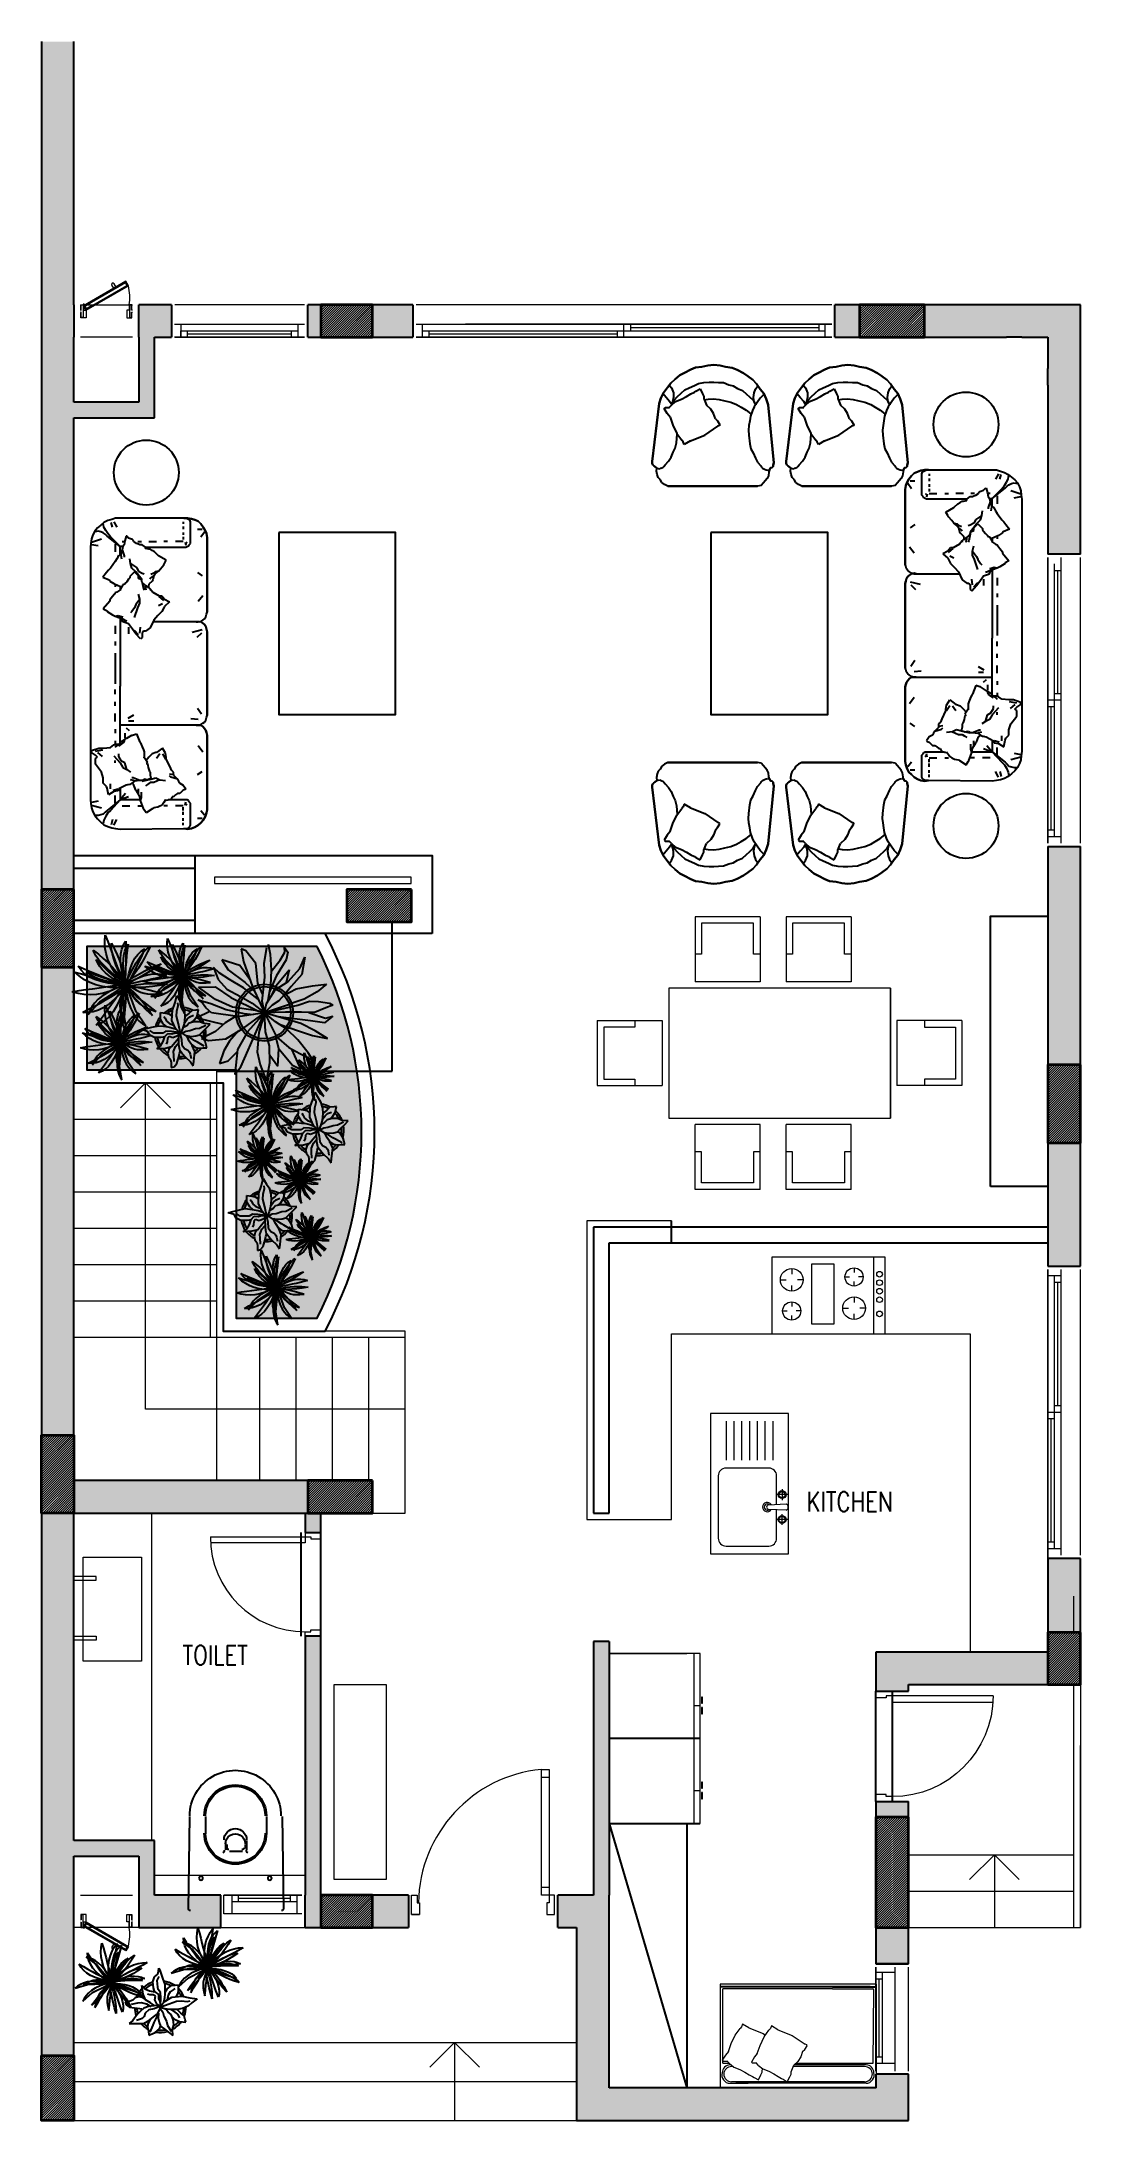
# Model space of a CAD drawing. Header units: millimetres. Extents: x 864.5 to 872.5, y 207.2 to 223.2.
import ezdxf

# ---------------------------------------------------------------- set-up
doc = ezdxf.new("R2010")
doc.units = ezdxf.units.MM
doc.linetypes.add('HIDDEN2', pattern=[4.7625, 3.175, -1.5875])
for name, color, linetype, lineweight in [('A-DETL', 90, 'Continuous', 9), ('A-DOOR', 2, 'Continuous', 20), ('A-FLOR', 192, 'Continuous', 0), ('S-COLS', 52, 'Continuous', 35)]:
    doc.layers.add(name, color=color, linetype=linetype, lineweight=lineweight)
for name, color, linetype in [('A-DETL-TXT', 2, 'Continuous'), ('A-FURN', 2, 'Continuous'), ('A-WALL-CMU', 4, 'Continuous'), ('A-WALL-HEAD', 9, 'Continuous'), ('CAY', 94, 'Continuous'), ('DIENHOA', 3, 'Continuous'), ('KITSHEN', 44, 'Continuous'), ('家具2', 6, 'Continuous'), ('家具１', 1, 'Continuous')]:
    doc.layers.add(name, color=color, linetype=linetype)
doc.styles.add('ATT', font='romans.shx')
doc.styles.add('ID_ROMANS', font='ROMANS.shx', dxfattribs={"width": 0.8})
doc.styles.get("Standard").update_dxf_attribs({"font": 'Arial Unicode MS.ttf'})
pattern_1 = [(45, (757.347452, 209.1913), (-0.0089802561, 0.0089802561), [])]

msp = doc.modelspace()

# ---------------------------------------------------------------- texts
at = {"layer": 'A-DETL-TXT', "char_height": 0.15, "width": 1.94975, "attachment_point": 1, "style": 'ID_ROMANS'}
for s, insert in [('KITCHEN \\P ', (870.383, 212.067)), ('TOILET \\P ', (865.578, 210.886))]:
    msp.add_mtext(s, dxfattribs=dict(at, insert=insert))

# ---------------------------------------------------------------- blocks, each defined once
blk = doc.blocks.new('toilet')
for points in [[(34693.4, 7868), (34698.5, 7512.1)], [(35054.4, 7512.1), (35059.5, 7868)], [(34835.7, 7603.6), (34835.7, 7639.2)], [(34840.8, 7618.8), (34840.8, 7634.1)], [(34851, 7644.3), (34901.8, 7644.3)], [(34912, 7618.8), (34912, 7634.1)], [(34917.1, 7603.6), (34917.1, 7639.2)], [(34759.5, 7512.1), (34759.5, 7578.2)], [(34993.4, 7512.1), (34993.4, 7578.2)]]:
    blk.add_lwpolyline(points)
for centre in [(34741.7, 7748.5), (35006.1, 7748.5)]:
    blk.add_circle(centre, 7.63)
for centre, radius, start, end in [((34701, 7865.5), 7.63, 90.00011, 180.95565), ((35051.8, 7865.4), 7.63, 0.09331, 89.99997), ((34873.9, 7575.6), 119.5, 0.00001, 179.99999), ((34873.9, 7575.6), 114.4, 359.99999, 180.00001), ((34817.9, 7641.7), 12.7, 357.83595, 53.12434), ((34873.9, 7601), 43.2, 180, 360), ((34873.9, 7616.3), 38.1, 179.99996, 0.00004), ((34848.5, 7631.5), 7.63, 89.99986, 180.00014), ((34899.3, 7631.5), 7.63, 359.99986, 90.00014), ((34929.8, 7641.7), 12.7, 126.87566, 182.16405), ((34873.9, 7509.5), 175.4, 179.99999, 0.00001), ((34873.9, 7509.5), 119.5, 180.00001, 359.99999), ((34873.9, 7509.5), 114.4, 179.99999, 0.00001)]:
    blk.add_arc(centre, radius, start, end)
blk = doc.blocks.new('*U4')
for p, q in [((720, 120), (720, 849)), ((765, 850), (765, 120)), ((0, 120), (35, 120)), ((0, 120), (0, 0)), ((50, 0), (0, 0)), ((35, 120), (35, 75)), ((35, 75), (50, 75)), ((50, 75), (50, 0)), ((765, 120), (720, 120)), ((750, 75), (750, 0)), ((765, 75), (750, 75)), ((750, 0), (800, 0)), ((765, 120), (765, 75)), ((800, 120), (765, 120)), ((800, 120), (800, 0))]:
    blk.add_line(p, q)
blk.add_arc((765, 120), 730, 90, 180)
at = {"layer": 'A-WALL-HEAD'}
for p, q in [((0, 150), (800, 150)), ((0, 0), (800, 0))]:
    blk.add_line(p, q, dxfattribs=at)
blk = doc.blocks.new('*U6')
for p, q in [((720, 120), (720, 849)), ((765, 850), (765, 120)), ((0, 120), (35, 120)), ((0, 120), (0, 0)), ((50, 0), (0, 0)), ((35, 120), (35, 75)), ((35, 75), (50, 75)), ((50, 75), (50, 0)), ((765, 120), (720, 120)), ((750, 75), (750, 0)), ((765, 75), (750, 75)), ((750, 0), (800, 0)), ((765, 120), (765, 75)), ((800, 120), (765, 120)), ((800, 120), (800, 0))]:
    blk.add_line(p, q)
blk.add_arc((765, 120), 730, 90, 180)
at = {"layer": 'A-WALL-HEAD'}
for p, q in [((0, 120), (800, 120)), ((0, 0), (800, 0))]:
    blk.add_line(p, q, dxfattribs=at)
blk = doc.blocks.new('st')
at = {"layer": 'A-FURN', "lineweight": 9}
for p, q in [((32759, -53794), (32759, -54667)), ((33348, -53794), (32759, -53794)), ((32934, -53877), (32934, -53912)), ((33174, -53860), (33174, -53903)), ((33348, -54667), (33348, -53794)), ((32864, -53947), (32899, -53947)), ((32934, -54017), (32934, -53982)), ((33004, -53947), (32969, -53947)), ((33086, -53947), (33130, -53947)), ((33174, -54034), (33174, -53991)), ((33261, -53947), (33217, -53947)), ((32836, -54100), (32836, -54274)), ((33294, -54100), (32836, -54100)), ((33294, -54274), (33294, -54100)), ((32836, -54274), (33294, -54274)), ((32956, -54340), (32956, -54383)), ((33196, -54357), (33196, -54392)), ((32868, -54427), (32912, -54427)), ((32956, -54514), (32956, -54471)), ((33043, -54427), (32999, -54427)), ((33126, -54427), (33161, -54427)), ((33196, -54497), (33196, -54462)), ((33265, -54427), (33230, -54427)), ((32759, -54580), (33348, -54580)), ((32759, -54667), (33348, -54667))]:
    blk.add_line(p, q, dxfattribs=at)
for centre, radius in [((32934, -53947), 69.8), ((33174, -53947), 87.3), ((32956, -54427), 87.3), ((33196, -54427), 69.8), ((32912, -54623), 21.8), ((33021, -54623), 21.8), ((33086, -54623), 21.8), ((33152, -54623), 21.8), ((33217, -54623), 21.8)]:
    blk.add_circle(centre, radius, dxfattribs=at)
blk = doc.blocks.new('ps sin 12')
at = {"layer": 'A-FURN', "lineweight": 9}
for p, q in [((5374.2, 397.5), (5266.2, 397.5)), ((5266.2, 397.5), (5266.2, 337.5)), ((5272.2, 385.5), (5302.2, 385.5)), ((5336.3, 388.5), (5314.2, 388.5)), ((5324.4, 392.7), (5332.8, 392.7)), ((5328.6, 396.9), (5328.6, 388.5)), ((5336.4, 382.3), (5335.8, 395.8)), ((5340.6, 395.8), (5340, 382.3)), ((5362.2, 388.5), (5340.2, 388.5)), ((5352, 392.7), (5343.6, 392.7)), ((5347.8, 396.9), (5347.8, 388.5)), ((5374.2, 337.5), (5374.2, 397.5)), ((5272.2, 379.5), (5302.2, 379.5)), ((5272.2, 373.5), (5302.2, 373.5)), ((5308.2, 382.5), (5308.2, 349.5)), ((5368.2, 349.5), (5368.2, 382.5)), ((5272.2, 367.5), (5302.2, 367.5)), ((5272.2, 361.5), (5302.2, 361.5)), ((5272.2, 355.5), (5302.2, 355.5)), ((5266.2, 337.5), (5374.2, 337.5)), ((5272.2, 349.5), (5302.2, 349.5)), ((5314.2, 343.5), (5362.2, 343.5))]:
    blk.add_line(p, q, dxfattribs=at)
for centre, radius in [((5328.6, 392.7), 3), ((5328.6, 392.7), 2.4), ((5347.8, 392.7), 3), ((5347.8, 392.7), 2.4)]:
    blk.add_circle(centre, radius, dxfattribs=at)
for centre, radius, start, end in [((5314.2, 382.5), 6, 90, 180), ((5338.2, 381.3), 3.6, 121.8659, 58.1341), ((5338.2, 394.9), 2.55, 19.3328, 160.6672), ((5362.2, 382.5), 6, 0, 90), ((5338.2, 381.3), 2.4, 139.2152, 40.7848), ((5338.2, 382.5), 1.8, 186.0661, 353.9339), ((5314.2, 349.5), 6, 180, 270), ((5362.2, 349.5), 6, 270, 0)]:
    blk.add_arc(centre, radius, start, end, dxfattribs=at)
blk = doc.blocks.new('f')
at = {"layer": 'A-FURN', "lineweight": 9}
for p, q in [((31954, -57430), (31954, -58130)), ((32609, -57430), (31954, -57430)), ((32609, -58130), (32609, -57430)), ((31954, -58130), (32609, -58130)), ((31956, -58085), (32609, -58085)), ((32144, -58140), (32144, -58150)), ((32191, -58140), (32144, -58140)), ((32144, -58150), (32191, -58150)), ((32191, -58150), (32191, -58140)), ((32208, -58085), (32208, -58130)), ((32225, -58140), (32225, -58150)), ((32272, -58140), (32225, -58140)), ((32225, -58150), (32272, -58150)), ((32272, -58150), (32272, -58140))]:
    blk.add_line(p, q, dxfattribs=at)
blk = doc.blocks.new('Cay03_mb')
at = {"layer": 'DIENHOA'}
for p, q in [((79, 504), (119, 555)), ((119, 555), (166, 599)), ((142, 519), (119, 442)), ((166, 599), (142, 519)), ((-365, 390), (-414, 403)), ((-414, 403), (-240, 278)), ((-315, 371), (-365, 390)), ((-264, 343), (-315, 371)), ((-211, 305), (-264, 343)), ((-240, 278), (-88, 95)), ((-158, 252), (-211, 305)), ((2, 206), (10, 295)), ((10, 295), (25, 374)), ((25, 374), (49, 444)), ((49, 444), (79, 504)), ((76, 291), (56, 216)), ((97, 366), (76, 291)), ((119, 442), (97, 366)), ((291, 243), (363, 275)), ((363, 275), (437, 297)), ((437, 297), (511, 310)), ((512, 271), (438, 231)), ((511, 310), (586, 314)), ((586, 314), (512, 271)), ((-345, 5), (-400, -17)), ((-299, 20), (-345, 5)), ((-255, 27), (-299, 20)), ((-208, 28), (-255, 27)), ((-153, 22), (-208, 28)), ((-104, 184), (-158, 252)), ((-83, 10), (-153, 22)), ((-50, 98), (-104, 184)), ((-88, 95), (5, -8)), ((5, -8), (-83, 10)), ((5, -8), (-50, 98)), ((0, 105), (2, 206)), ((5, -8), (0, 105)), ((5, -8), (76, 75)), ((20, 68), (5, -8)), ((75, 36), (5, -8)), ((5, -8), (100, 18)), ((46, 1), (5, -8)), ((37, 142), (20, 68)), ((56, 216), (37, 142)), ((97, 7), (46, 1)), ((145, 77), (75, 36)), ((76, 75), (147, 144)), ((155, 12), (97, 7)), ((100, 18), (182, 37)), ((217, 117), (145, 77)), ((147, 144), (219, 200)), ((220, 15), (155, 12)), ((182, 37), (253, 49)), ((290, 155), (217, 117)), ((219, 200), (291, 243)), ((289, 17), (220, 15)), ((253, 49), (315, 54)), ((362, 19), (289, 17)), ((364, 193), (290, 155)), ((315, 54), (369, 53)), ((436, 19), (362, 19)), ((438, 231), (364, 193)), ((369, 53), (419, 47)), ((419, 47), (465, 35)), ((510, 19), (436, 19)), ((465, 35), (510, 19)), ((-400, -17), (-468, -48)), ((-468, -48), (-376, -38)), ((-376, -38), (-295, -28)), ((-295, -28), (-226, -19)), ((-271, -307), (-216, -236)), ((-226, -19), (-166, -11)), ((-216, -236), (-166, -174)), ((-162, -231), (-206, -276)), ((-166, -11), (-114, -6)), ((-166, -174), (-120, -122)), ((-118, -181), (-162, -231)), ((-120, -122), (-80, -80)), ((-75, -127), (-118, -181)), ((-114, -6), (-69, -3)), ((-80, -80), (-45, -46)), ((-33, -69), (-75, -127)), ((-69, -3), (-30, -3)), ((-45, -46), (-17, -22)), ((5, -8), (-33, -69)), ((-30, -3), (5, -8)), ((-17, -22), (5, -8)), ((5, -8), (57, -73)), ((26, -64), (5, -8)), ((5, -8), (113, -40)), ((53, -42), (5, -8)), ((47, -126), (26, -64)), ((69, -191), (47, -126)), ((107, -76), (53, -42)), ((57, -73), (100, -139)), ((91, -257), (69, -191)), ((113, -322), (91, -257)), ((100, -139), (136, -204)), ((166, -110), (107, -76)), ((113, -40), (207, -74)), ((136, -204), (163, -268)), ((229, -143), (166, -110)), ((207, -74), (290, -108)), ((296, -175), (229, -143)), ((290, -108), (359, -141)), ((367, -205), (296, -175)), ((359, -141), (417, -174)), ((442, -233), (367, -205)), ((417, -174), (463, -204)), ((519, -258), (442, -233)), ((463, -204), (496, -232)), ((496, -232), (519, -258)), ((-330, -387), (-271, -307)), ((-291, -355), (-330, -387)), ((-250, -318), (-291, -355)), ((-206, -276), (-250, -318)), ((135, -386), (113, -322)), ((158, -445), (135, -386)), ((180, -499), (158, -445)), ((163, -268), (181, -330)), ((190, -446), (180, -499)), ((181, -330), (190, -390)), ((190, -390), (190, -446))]:
    blk.add_line(p, q, dxfattribs=at)
for points in [[(24, -5), (-41, 82), (-92, 167), (-130, 249), (-156, 330), (-170, 408), (-175, 484), (-170, 559), (-157, 633)], [(-157, 633), (-132, 551), (-111, 470), (-90, 389), (-70, 309), (-49, 229), (-27, 150), (-3, 72), (24, -5)], [(-16, -27), (-38, 80), (-49, 178), (-49, 269), (-39, 353), (-19, 430), (9, 501), (45, 567), (88, 629)], [(88, 629), (75, 544), (61, 461), (46, 379), (31, 298), (16, 217), (3, 136), (-8, 55), (-16, -27)], [(-530, 290), (-458, 248), (-388, 208), (-319, 169), (-251, 131), (-183, 95), (-115, 60), (-46, 26), (24, -5)], [(24, -5), (-87, 15), (-185, 40), (-270, 68), (-344, 101), (-406, 140), (-457, 184), (-499, 233), (-530, 290)], [(-396, 474), (-348, 406), (-301, 339), (-254, 275), (-208, 212), (-162, 151), (-115, 91), (-66, 32), (-16, -27)], [(-16, -27), (-108, 39), (-187, 102), (-252, 163), (-305, 224), (-345, 285), (-374, 347), (-390, 409), (-396, 474)], [(273, 387), (228, 329), (182, 270), (138, 212), (97, 156), (60, 103), (28, 55), (2, 11), (-16, -27)], [(-16, -27), (21, 64), (57, 140), (91, 203), (125, 255), (160, 297), (195, 332), (233, 362), (273, 387)], [(24, -5), (20, 93), (20, 177), (25, 249), (34, 310), (47, 363), (65, 409), (87, 452), (113, 492)], [(113, 492), (96, 420), (79, 347), (64, 276), (50, 208), (38, 145), (30, 87), (25, 36), (24, -5)], [(384, 437), (342, 368), (298, 302), (253, 239), (206, 181), (159, 127), (113, 78), (68, 34), (24, -5)], [(24, -5), (80, 92), (134, 176), (186, 248), (234, 309), (279, 357), (319, 395), (355, 421), (384, 437)], [(-16, -27), (-134, -5), (-235, 5), (-322, 5), (-396, -5), (-459, -22), (-512, -46), (-558, -74), (-598, -105)], [(497, 224), (429, 178), (362, 137), (294, 99), (227, 66), (162, 37), (100, 11), (40, -10), (-16, -27)], [(-16, -27), (75, 38), (160, 92), (237, 136), (307, 170), (368, 195), (420, 213), (463, 222), (497, 224)], [(24, -5), (99, 30), (173, 57), (245, 77), (313, 88), (378, 92), (438, 87), (493, 74), (541, 52)], [(541, 52), (484, 43), (421, 35), (354, 28), (285, 21), (216, 14), (148, 8), (83, 2), (24, -5)], [(-598, -105), (-393, -44), (-155, -37), (-16, -27)], [(-472, -320), (-310, -179), (-98, -73), (24, -5)], [(24, -5), (-92, -35), (-188, -68), (-267, -105), (-330, -145), (-380, -187), (-418, -231), (-448, -275), (-472, -320)], [(-276, -424), (-227, -345), (-186, -276), (-150, -216), (-119, -164), (-91, -120), (-66, -82), (-41, -52), (-16, -27)], [(-16, -27), (-85, -86), (-137, -133), (-176, -173), (-204, -210), (-226, -249), (-243, -295), (-258, -352), (-276, -424)], [(24, -5), (-14, -88), (-41, -153), (-60, -205), (-70, -251), (-73, -295), (-69, -344), (-60, -402), (-45, -475)], [(-45, -475), (-34, -383), (-25, -303), (-18, -233), (-12, -173), (-6, -121), (2, -77), (11, -39), (24, -5)], [(76, -524), (49, -428), (27, -342), (9, -264), (-4, -196), (-12, -138), (-17, -90), (-18, -53), (-16, -27)], [(478, -192), (422, -176), (361, -157), (298, -135), (232, -113), (167, -89), (102, -67), (41, -45), (-16, -27)], [(-16, -27), (67, -27), (146, -33), (219, -45), (286, -63), (346, -87), (398, -117), (443, -152), (478, -192)], [(-16, -27), (8, -95), (29, -163), (44, -231), (56, -296), (65, -359), (71, -419), (74, -474), (76, -524)], [(316, -418), (251, -343), (195, -273), (147, -210), (106, -154), (74, -105), (50, -63), (33, -30), (24, -5)], [(24, -5), (75, -57), (122, -111), (164, -165), (203, -219), (237, -273), (267, -324), (294, -373), (316, -418)]]:
    blk.add_lwpolyline(points, dxfattribs=at)
blk = doc.blocks.new('12PPLT12')
at = {"color": 0, "linetype": 'ByBlock'}
for p, q in [((-0.349, 0.334), (-0.362, 0.415)), ((-0.362, 0.415), (-0.303, 0.35)), ((-0.148, 0.486), (-0.116, 0.583)), ((-0.132, 0.367), (-0.148, 0.486)), ((-0.116, 0.583), (-0.05, 0.632)), ((-0.064, 0.51), (-0.026, 0.591)), ((-0.05, 0.38), (-0.064, 0.51)), ((-0.05, 0.632), (-0.034, 0.694)), ((-0.034, 0.694), (-0.032, 0.751)), ((-0.032, 0.751), (-0.002, 0.689)), ((-0.002, 0.689), (0.044, 0.559)), ((0.044, 0.559), (0.09, 0.432)), ((0.09, 0.432), (0.09, 0.339)), ((0.134, 0.347), (0.22, 0.415)), ((0.22, 0.415), (0.291, 0.421)), ((0.291, 0.421), (0.35, 0.429)), ((0.35, 0.429), (0.348, 0.331)), ((-0.671, 0.098), (-0.687, 0.095)), ((-0.687, 0.095), (-0.666, 0.036)), ((-0.59, 0.109), (-0.671, 0.098)), ((-0.666, 0.036), (-0.601, -0.005)), ((-0.536, 0.125), (-0.59, 0.109)), ((-0.563, 0.052), (-0.441, 0.074)), ((-0.487, 0.171), (-0.536, 0.125)), ((-0.425, 0.193), (-0.487, 0.171)), ((-0.441, 0.074), (-0.373, 0.084)), ((-0.346, 0.179), (-0.425, 0.193)), ((-0.373, 0.084), (-0.27, 0.057)), ((-0.332, 0.247), (-0.349, 0.334)), ((-0.292, 0.149), (-0.346, 0.179)), ((-0.289, 0.136), (-0.332, 0.247)), ((-0.229, 0.003), (-0.324, -0.027)), ((-0.303, 0.35), (-0.208, 0.312)), ((-0.194, 0.074), (-0.289, 0.136)), ((-0.27, 0.057), (-0.186, 0.006)), ((-0.205, 0.231), (-0.251, 0.247)), ((-0.069, 0.027), (-0.229, 0.003)), ((-0.208, 0.312), (-0.105, 0.29)), ((-0.137, 0.231), (-0.205, 0.231)), ((-0.108, 0.019), (-0.194, 0.074)), ((-0.097, 0.204), (-0.137, 0.231)), ((-0.108, 0.279), (-0.132, 0.367)), ((-0.01, 0.003), (-0.121, -0.038)), ((-0.11, 0.133), (-0.097, 0.204)), ((-0.069, 0.06), (-0.11, 0.133)), ((-0.105, 0.29), (-0.037, 0.236)), ((-0.01, 0.014), (-0.069, 0.06)), ((-0.002, 0.006), (-0.069, 0.027)), ((-0.043, 0.334), (-0.05, 0.38)), ((0.003, 0.279), (-0.043, 0.334)), ((-0.037, 0.236), (-0.034, 0.158)), ((-0.034, 0.158), (-0.007, 0.101)), ((-0.018, -0.008), (0.074, 0.098)), ((-0.01, -0.005), (0.169, 0.055)), ((0.003, 0.017), (-0.01, 0.014)), ((0.003, -0.029), (-0.01, 0.003)), ((-0.007, 0.101), (0.003, 0.017)), ((0.009, 0.169), (0.003, 0.279)), ((0.006, 0.027), (0.009, 0.169)), ((0.082, 0.174), (0.061, 0.082)), ((0.074, 0.098), (0.223, 0.188)), ((0.09, 0.253), (0.082, 0.174)), ((0.09, 0.339), (0.09, 0.253)), ((0.093, 0.282), (0.134, 0.347)), ((0.155, 0.228), (0.131, 0.13)), ((0.193, 0.293), (0.155, 0.228)), ((0.169, 0.055), (0.315, 0.109)), ((0.25, 0.328), (0.193, 0.293)), ((0.223, 0.188), (0.421, 0.204)), ((0.28, 0.353), (0.25, 0.328)), ((0.342, 0.266), (0.304, 0.19)), ((0.315, 0.109), (0.413, 0.117)), ((0.348, 0.331), (0.342, 0.266)), ((0.413, 0.117), (0.524, 0.101)), ((0.421, 0.204), (0.573, 0.171)), ((0.545, 0.017), (0.429, -0.032)), ((0.524, 0.101), (0.578, 0.114)), ((0.613, 0.074), (0.545, 0.017)), ((0.573, 0.171), (0.716, 0.152)), ((0.716, 0.152), (0.613, 0.074)), ((-0.536, -0.268), (-0.606, -0.328)), ((-0.606, -0.328), (-0.522, -0.328)), ((-0.601, -0.005), (-0.503, -0.021)), ((-0.452, -0.152), (-0.536, -0.268)), ((-0.522, -0.328), (-0.324, -0.325)), ((-0.503, -0.021), (-0.4, -0.032)), ((-0.387, -0.241), (-0.465, -0.268)), ((-0.395, -0.094), (-0.452, -0.152)), ((-0.4, -0.032), (-0.357, -0.04)), ((-0.324, -0.027), (-0.395, -0.094)), ((-0.352, -0.227), (-0.387, -0.241)), ((-0.316, -0.187), (-0.352, -0.227)), ((-0.324, -0.325), (-0.213, -0.263)), ((-0.292, -0.122), (-0.316, -0.187)), ((-0.224, -0.059), (-0.292, -0.122)), ((-0.244, -0.33), (-0.247, -0.406)), ((-0.193, -0.236), (-0.244, -0.33)), ((-0.121, -0.038), (-0.224, -0.059)), ((-0.213, -0.263), (-0.135, -0.195)), ((-0.199, -0.494), (-0.139, -0.358)), ((-0.139, -0.358), (-0.119, -0.304)), ((-0.135, -0.195), (-0.053, -0.14)), ((-0.119, -0.304), (-0.04, -0.148)), ((-0.053, -0.14), (0.003, -0.029)), ((-0.037, -0.122), (-0.04, -0.219)), ((-0.04, -0.219), (-0.021, -0.308)), ((-0.021, -0.308), (0.006, -0.376)), ((0.082, -0.038), (-0.018, -0.008)), ((-0.017, -0.432), (0.003, -0.378)), ((-0.007, -0.024), (0.05, -0.105)), ((0.006, -0.376), (0.074, -0.428)), ((0.05, -0.105), (0.071, -0.181)), ((0.071, -0.181), (0.12, -0.282)), ((0.188, -0.054), (0.082, -0.038)), ((0.112, -0.051), (0.09, -0.043)), ((0.155, -0.108), (0.112, -0.051)), ((0.12, -0.282), (0.139, -0.363)), ((0.139, -0.363), (0.212, -0.474)), ((0.212, -0.152), (0.155, -0.108)), ((0.323, -0.051), (0.188, -0.054)), ((0.247, -0.246), (0.212, -0.152)), ((0.215, -0.062), (0.282, -0.103)), ((0.234, -0.2), (0.277, -0.241)), ((0.236, -0.444), (0.261, -0.349)), ((0.261, -0.349), (0.247, -0.246)), ((0.277, -0.241), (0.372, -0.287)), ((0.282, -0.103), (0.334, -0.146)), ((0.429, -0.032), (0.323, -0.051)), ((0.396, -0.124), (0.326, -0.054)), ((0.334, -0.146), (0.372, -0.217)), ((0.372, -0.287), (0.494, -0.301)), ((0.464, -0.176), (0.396, -0.124)), ((0.48, -0.257), (0.464, -0.176)), ((0.494, -0.301), (0.48, -0.257)), ((-0.247, -0.406), (-0.233, -0.471)), ((-0.233, -0.471), (-0.222, -0.551)), ((-0.222, -0.551), (-0.148, -0.522)), ((-0.148, -0.522), (-0.102, -0.503)), ((-0.102, -0.503), (-0.017, -0.432)), ((0.074, -0.428), (0.158, -0.496)), ((0.158, -0.496), (0.242, -0.561)), ((0.242, -0.561), (0.236, -0.444))]:
    blk.add_line(p, q, dxfattribs=at)
for radius, start, end in [(0.5, 107.123, 130.9816), (0.458, 107.9864, 130.5771), (0.5, 56.9563, 82.295), (0.458, 62.6899, 79.5345), (0.5, 134.8021, 159.1804), (0.458, 138.4756, 155.3347), (0.458, 26.2761, 41.1349), (0.5, 22.9768, 45.8473), (0.5, 182.503, 200.4563), (0.458, 183.2699, 197.4002), (0.5, 220.6606, 241.3393), (0.458, 225.0835, 237.5023), (0.5, 298.3455, 324.4541), (0.458, 303.3868, 322.0756), (0.458, 340.6559, 357.5057), (0.5, 338.5862, 359.7442), (0.5, 259.7038, 286.1281), (0.458, 264.1886, 282.4028)]:
    blk.add_arc((0, 0), radius, start, end, dxfattribs=at)
at = {"color": 0, "linetype": 'ByBlock', "style": 'ATT'}
for tag, p, flags in [('ITEM', (-1, -3.25), 3), ('ROOM_NUMBER', (-1, -4.583), 1)]:
    blk.add_attdef(tag, p, '', height=1, dxfattribs=dict(at, flags=flags))
blk = doc.blocks.new('dsadas')
at = {"layer": 'A-FURN', "lineweight": 9}
for p, q in [((-9464.288, -63469.635), (-9463.788, -63469.635)), ((-9464.288, -63469.635), (-9464.288, -63470.135)), ((-9464.237, -63469.685), (-9463.838, -63469.685)), ((-9464.237, -63469.923), (-9464.237, -63469.685)), ((-9463.838, -63469.685), (-9463.838, -63469.923)), ((-9463.788, -63469.635), (-9463.788, -63470.135)), ((-9464.288, -63469.923), (-9464.237, -63469.923)), ((-9463.838, -63469.923), (-9463.788, -63469.923)), ((-9464.538, -63470.185), (-9464.538, -63471.892)), ((-9463.538, -63470.185), (-9464.538, -63470.185)), ((-9464.538, -63470.185), (-9463.538, -63470.185)), ((-9464.288, -63470.135), (-9463.788, -63470.135)), ((-9463.538, -63471.892), (-9463.538, -63470.185)), ((-9465.087, -63470.488), (-9465.087, -63470.988)), ((-9465.087, -63470.488), (-9464.587, -63470.488)), ((-9465.038, -63470.539), (-9465.038, -63470.939)), ((-9464.8, -63470.539), (-9465.038, -63470.539)), ((-9464.8, -63470.488), (-9464.8, -63470.539)), ((-9464.587, -63470.488), (-9464.587, -63470.988)), ((-9463.489, -63470.488), (-9463.489, -63470.988)), ((-9462.989, -63470.488), (-9463.489, -63470.488)), ((-9463.277, -63470.488), (-9463.277, -63470.539)), ((-9463.277, -63470.539), (-9463.039, -63470.539)), ((-9463.039, -63470.539), (-9463.039, -63470.939)), ((-9462.989, -63470.488), (-9462.989, -63470.988)), ((-9465.087, -63470.988), (-9464.587, -63470.988)), ((-9465.038, -63470.939), (-9464.8, -63470.939)), ((-9464.8, -63470.939), (-9464.8, -63470.988)), ((-9462.989, -63470.988), (-9463.489, -63470.988)), ((-9463.277, -63470.939), (-9463.277, -63470.988)), ((-9463.039, -63470.939), (-9463.277, -63470.939)), ((-9465.087, -63471.188), (-9465.087, -63471.688)), ((-9465.087, -63471.188), (-9464.587, -63471.188)), ((-9464.8, -63471.188), (-9464.8, -63471.239)), ((-9464.587, -63471.188), (-9464.587, -63471.688)), ((-9463.489, -63471.188), (-9463.489, -63471.688)), ((-9462.989, -63471.188), (-9463.489, -63471.188)), ((-9463.277, -63471.188), (-9463.277, -63471.239)), ((-9462.989, -63471.188), (-9462.989, -63471.688)), ((-9465.038, -63471.239), (-9465.038, -63471.639)), ((-9464.8, -63471.239), (-9465.038, -63471.239)), ((-9463.277, -63471.239), (-9463.039, -63471.239)), ((-9463.039, -63471.239), (-9463.039, -63471.639)), ((-9465.038, -63471.639), (-9464.8, -63471.639)), ((-9464.8, -63471.639), (-9464.8, -63471.688)), ((-9463.277, -63471.639), (-9463.277, -63471.688)), ((-9463.039, -63471.639), (-9463.277, -63471.639)), ((-9465.087, -63471.688), (-9464.587, -63471.688)), ((-9462.989, -63471.688), (-9463.489, -63471.688)), ((-9464.538, -63471.892), (-9463.538, -63471.892)), ((-9464.288, -63471.942), (-9463.788, -63471.942)), ((-9464.288, -63472.442), (-9464.288, -63471.942)), ((-9463.788, -63472.442), (-9463.788, -63471.942)), ((-9464.288, -63472.154), (-9464.237, -63472.154)), ((-9464.237, -63472.154), (-9464.237, -63472.392)), ((-9463.838, -63472.154), (-9463.788, -63472.154)), ((-9463.838, -63472.392), (-9463.838, -63472.154)), ((-9464.288, -63472.442), (-9463.788, -63472.442)), ((-9464.237, -63472.392), (-9463.838, -63472.392))]:
    blk.add_line(p, q, dxfattribs=at)
blk = doc.blocks.new('sofa-46')
at = {"color": 0, "linetype": 'ByBlock'}
for p, q in [((-0.345, 0.831), (-0.351, 0.804)), ((-0.345, 0.831), (-0.351, 0.804)), ((-0.351, 0.804), (-0.348, 0.78)), ((-0.351, 0.804), (-0.348, 0.78)), ((-0.337, 0.853), (-0.345, 0.831)), ((-0.337, 0.853), (-0.345, 0.831)), ((-0.323, 0.869), (-0.337, 0.853)), ((-0.323, 0.869), (-0.337, 0.853)), ((-0.309, 0.891), (-0.323, 0.869)), ((-0.309, 0.891), (-0.323, 0.869)), ((-0.288, 0.907), (-0.309, 0.891)), ((-0.288, 0.907), (-0.309, 0.891)), ((-0.263, 0.92), (-0.288, 0.907)), ((-0.263, 0.92), (-0.288, 0.907)), ((0.428, 0.92), (-0.263, 0.92)), ((-0.263, 0.92), (0.428, 0.92)), ((0.455, 0.915), (0.428, 0.92)), ((0.455, 0.915), (0.428, 0.92)), ((0.474, 0.893), (0.455, 0.915)), ((0.474, 0.893), (0.455, 0.915)), ((0.487, 0.879), (0.474, 0.893)), ((0.487, 0.879), (0.474, 0.893)), ((0.503, 0.86), (0.487, 0.879)), ((0.503, 0.86), (0.487, 0.879)), ((0.511, 0.841), (0.503, 0.86)), ((0.511, 0.841), (0.503, 0.86)), ((0.516, 0.809), (0.511, 0.841)), ((0.516, 0.809), (0.511, 0.841)), ((0.519, 0.793), (0.516, 0.809)), ((0.519, 0.793), (0.516, 0.809)), ((-0.383, 0.745), (-0.384, 0.729)), ((-0.384, 0.729), (-0.383, 0.745)), ((-0.384, 0.729), (-0.33, 0.283)), ((-0.33, 0.283), (-0.384, 0.729)), ((-0.378, 0.756), (-0.383, 0.745)), ((-0.383, 0.745), (-0.378, 0.756)), ((-0.37, 0.764), (-0.378, 0.756)), ((-0.378, 0.756), (-0.37, 0.764)), ((-0.364, 0.769), (-0.37, 0.764)), ((-0.37, 0.764), (-0.364, 0.769)), ((-0.348, 0.78), (-0.364, 0.769)), ((-0.364, 0.769), (-0.348, 0.78)), ((-0.348, 0.78), (-0.337, 0.783)), ((-0.337, 0.783), (-0.324, 0.785)), ((-0.324, 0.785), (-0.316, 0.78)), ((-0.316, 0.78), (-0.302, 0.777)), ((-0.302, 0.777), (-0.294, 0.769)), ((-0.294, 0.769), (-0.283, 0.755)), ((-0.283, 0.755), (-0.259, 0.726)), ((-0.259, 0.726), (-0.238, 0.696)), ((-0.238, 0.696), (-0.222, 0.658)), ((-0.222, 0.658), (-0.206, 0.628)), ((0.377, 0.632), (0.394, 0.664)), ((0.394, 0.664), (0.413, 0.704)), ((0.413, 0.704), (0.427, 0.734)), ((0.427, 0.734), (0.454, 0.764)), ((0.454, 0.764), (0.459, 0.774)), ((0.459, 0.774), (0.467, 0.78)), ((0.467, 0.78), (0.481, 0.788)), ((0.481, 0.788), (0.494, 0.793)), ((0.494, 0.793), (0.508, 0.796)), ((0.508, 0.796), (0.519, 0.793)), ((0.51, 0.293), (0.554, 0.741)), ((0.554, 0.741), (0.51, 0.293)), ((0.527, 0.779), (0.519, 0.793)), ((0.519, 0.793), (0.527, 0.779)), ((0.54, 0.776), (0.527, 0.779)), ((0.527, 0.779), (0.54, 0.776)), ((0.548, 0.768), (0.54, 0.776)), ((0.54, 0.776), (0.548, 0.768)), ((0.548, 0.757), (0.548, 0.768)), ((0.548, 0.768), (0.548, 0.757)), ((0.554, 0.741), (0.548, 0.757)), ((0.548, 0.757), (0.554, 0.741)), ((-0.224, 0.45), (-0.193, 0.514)), ((-0.206, 0.628), (-0.196, 0.587)), ((-0.196, 0.587), (-0.191, 0.52)), ((-0.193, 0.514), (-0.155, 0.565)), ((-0.144, 0.579), (-0.155, 0.565)), ((-0.136, 0.6), (-0.144, 0.579)), ((-0.088, 0.57), (-0.136, 0.6)), ((-0.088, 0.57), (0.023, 0.526)), ((0.023, 0.526), (0.122, 0.458)), ((0.357, 0.489), (0.36, 0.527)), ((0.362, 0.454), (0.357, 0.489)), ((0.36, 0.527), (0.369, 0.594)), ((0.369, 0.594), (0.377, 0.632)), ((-0.267, 0.361), (-0.292, 0.321)), ((-0.292, 0.321), (-0.284, 0.315)), ((-0.246, 0.388), (-0.267, 0.361)), ((-0.246, 0.388), (-0.224, 0.45)), ((0.067, 0.326), (0.035, 0.297)), ((0.089, 0.361), (0.067, 0.326)), ((0.103, 0.402), (0.089, 0.361)), ((0.103, 0.402), (0.119, 0.418)), ((0.119, 0.418), (0.138, 0.447)), ((0.136, 0.453), (0.122, 0.458)), ((0.138, 0.447), (0.136, 0.453)), ((0.302, 0.311), (0.34, 0.335)), ((0.34, 0.335), (0.375, 0.364)), ((0.368, 0.416), (0.362, 0.454)), ((0.373, 0.381), (0.368, 0.416)), ((0.389, 0.337), (0.373, 0.381)), ((0.402, 0.308), (0.389, 0.337)), ((-0.33, 0.283), (-0.317, 0.243)), ((-0.317, 0.243), (-0.33, 0.283)), ((-0.317, 0.243), (-0.296, 0.202)), ((-0.296, 0.202), (-0.317, 0.243)), ((-0.276, 0.237), (-0.301, 0.207)), ((-0.296, 0.202), (-0.266, 0.161)), ((-0.266, 0.161), (-0.296, 0.202)), ((-0.284, 0.315), (-0.249, 0.315)), ((-0.249, 0.269), (-0.276, 0.237)), ((-0.266, 0.161), (-0.239, 0.126)), ((-0.239, 0.126), (-0.266, 0.161)), ((-0.235, 0.296), (-0.254, 0.315)), ((-0.25, 0.145), (-0.234, 0.164)), ((-0.233, 0.293), (-0.249, 0.269)), ((-0.235, 0.296), (-0.203, 0.269)), ((-0.234, 0.164), (-0.22, 0.201)), ((-0.225, 0.261), (-0.233, 0.285)), ((-0.233, 0.285), (-0.211, 0.255)), ((-0.22, 0.234), (-0.225, 0.261)), ((-0.22, 0.201), (-0.22, 0.234)), ((-0.211, 0.255), (-0.19, 0.231)), ((-0.203, 0.269), (-0.157, 0.25)), ((-0.19, 0.231), (-0.161, 0.204)), ((-0.161, 0.204), (-0.131, 0.179)), ((-0.157, 0.25), (-0.12, 0.23)), ((-0.131, 0.179), (-0.099, 0.163)), ((-0.12, 0.23), (-0.085, 0.209)), ((-0.099, 0.163), (-0.058, 0.144)), ((-0.085, 0.209), (-0.058, 0.195)), ((-0.058, 0.195), (-0.047, 0.189)), ((-0.047, 0.189), (-0.015, 0.17)), ((-0.015, 0.17), (0.004, 0.208)), ((0.004, 0.208), (0.015, 0.229)), ((0.015, 0.246), (0.035, 0.297)), ((0.015, 0.229), (0.015, 0.246)), ((0.018, 0.254), (0.048, 0.251)), ((0.048, 0.251), (0.088, 0.248)), ((0.088, 0.248), (0.131, 0.253)), ((0.131, 0.253), (0.177, 0.263)), ((0.177, 0.263), (0.223, 0.274)), ((0.223, 0.274), (0.267, 0.29)), ((0.241, 0.147), (0.274, 0.168)), ((0.267, 0.29), (0.302, 0.311)), ((0.274, 0.168), (0.312, 0.184)), ((0.312, 0.184), (0.342, 0.211)), ((0.342, 0.211), (0.366, 0.232)), ((0.366, 0.232), (0.393, 0.259)), ((0.393, 0.259), (0.415, 0.297)), ((0.402, 0.27), (0.396, 0.237)), ((0.396, 0.237), (0.401, 0.202)), ((0.401, 0.202), (0.412, 0.173)), ((0.426, 0.275), (0.402, 0.308)), ((0.415, 0.297), (0.402, 0.27)), ((0.412, 0.173), (0.43, 0.148)), ((0.415, 0.297), (0.413, 0.293)), ((0.413, 0.292), (0.415, 0.297)), ((0.413, 0.293), (0.413, 0.292)), ((0.419, 0.132), (0.447, 0.172)), ((0.447, 0.172), (0.419, 0.132)), ((0.447, 0.242), (0.426, 0.275)), ((0.477, 0.213), (0.447, 0.242)), ((0.447, 0.172), (0.477, 0.207)), ((0.477, 0.207), (0.447, 0.172)), ((0.477, 0.207), (0.493, 0.248)), ((0.493, 0.248), (0.477, 0.207)), ((0.493, 0.248), (0.51, 0.293)), ((0.51, 0.293), (0.493, 0.248)), ((-0.239, 0.126), (-0.207, 0.096)), ((-0.207, 0.096), (-0.239, 0.126)), ((-0.207, 0.096), (-0.17, 0.066)), ((-0.17, 0.066), (-0.207, 0.096)), ((-0.17, 0.066), (-0.135, 0.047)), ((-0.135, 0.047), (-0.17, 0.066)), ((-0.135, 0.047), (-0.086, 0.022)), ((-0.086, 0.022), (-0.135, 0.047)), ((-0.086, 0.022), (-0.049, 0.006)), ((-0.049, 0.006), (-0.086, 0.022)), ((-0.058, 0.144), (-0.026, 0.13)), ((-0.049, 0.006), (0, 0)), ((0, 0), (-0.049, 0.006)), ((-0.026, 0.13), (0.014, 0.121)), ((0, 0), (0.046, -0.008)), ((0.046, -0.008), (0, 0)), ((0.014, 0.121), (0.055, 0.118)), ((0.055, 0.118), (0.09, 0.118)), ((0.09, 0.118), (0.128, 0.121)), ((0.128, 0.121), (0.166, 0.123)), ((0.14, -0.009), (0.181, 0.001)), ((0.181, 0.001), (0.14, -0.009)), ((0.166, 0.123), (0.206, 0.139)), ((0.181, 0.001), (0.232, 0.009)), ((0.232, 0.009), (0.181, 0.001)), ((0.206, 0.139), (0.241, 0.147)), ((0.232, 0.009), (0.27, 0.025)), ((0.27, 0.025), (0.232, 0.009)), ((0.27, 0.025), (0.319, 0.049)), ((0.319, 0.049), (0.27, 0.025)), ((0.319, 0.049), (0.352, 0.073)), ((0.352, 0.073), (0.319, 0.049)), ((0.352, 0.073), (0.392, 0.102)), ((0.392, 0.102), (0.352, 0.073)), ((0.392, 0.102), (0.419, 0.132)), ((0.419, 0.132), (0.392, 0.102)), ((0.046, -0.008), (0.092, -0.014)), ((0.092, -0.014), (0.046, -0.008)), ((0.092, -0.014), (0.14, -0.009)), ((0.14, -0.009), (0.092, -0.014))]:
    blk.add_line(p, q, dxfattribs=at)
blk = doc.blocks.new('sofa-50')
at = {"color": 0, "linetype": 'ByBlock'}
for p, q in [((-0.225, 0.78), (-0.215, 0.805)), ((-0.215, 0.805), (-0.225, 0.78)), ((-0.215, 0.805), (-0.2, 0.83)), ((-0.2, 0.83), (-0.215, 0.805)), ((-0.2, 0.83), (-0.18, 0.85)), ((-0.18, 0.85), (-0.2, 0.83)), ((-0.18, 0.85), (-0.16, 0.87)), ((-0.16, 0.87), (-0.18, 0.85)), ((-0.16, 0.87), (-0.135, 0.885)), ((-0.135, 0.885), (-0.16, 0.87)), ((-0.145, 0.825), (-0.145, 0.86)), ((-0.135, 0.885), (-0.105, 0.895)), ((-0.105, 0.895), (-0.135, 0.885)), ((-0.085, 0.85), (-0.12, 0.88)), ((-0.105, 0.895), (-0.08, 0.9)), ((-0.08, 0.9), (-0.105, 0.895)), ((-0.08, 0.9), (0.495, 0.9)), ((0.495, 0.9), (-0.08, 0.9)), ((0.19, 0.825), (0.215, 0.86)), ((0.415, 0.83), (0.365, 0.865)), ((0.495, 0.9), (0.515, 0.895)), ((0.515, 0.895), (0.495, 0.9)), ((0.515, 0.895), (0.53, 0.89)), ((0.53, 0.89), (0.515, 0.895)), ((0.53, 0.89), (0.545, 0.88)), ((0.545, 0.88), (0.53, 0.89)), ((0.545, 0.88), (0.56, 0.865)), ((0.56, 0.865), (0.545, 0.88)), ((0.56, 0.865), (0.57, 0.85)), ((0.57, 0.85), (0.56, 0.865)), ((0.57, 0.83), (0.575, 0.85)), ((0.57, 0.85), (0.57, 0.83)), ((0.57, 0.83), (0.57, 0.85)), ((0.57, 0.83), (0.575, 0.85)), ((0.57, 0.835), (0.57, 0.23)), ((0.57, 0.815), (0.57, 0.83)), ((0.57, 0.815), (0.57, 0.83)), ((0.575, 0.85), (0.585, 0.865)), ((0.575, 0.85), (0.585, 0.865)), ((0.585, 0.865), (0.595, 0.88)), ((0.585, 0.865), (0.595, 0.88)), ((0.595, 0.88), (0.61, 0.89)), ((0.595, 0.88), (0.61, 0.89)), ((0.61, 0.89), (0.63, 0.895)), ((0.61, 0.89), (0.63, 0.895)), ((0.615, 0.83), (0.62, 0.775)), ((0.63, 0.895), (0.645, 0.9)), ((0.63, 0.895), (0.645, 0.9)), ((0.645, 0.9), (0.87, 0.9)), ((0.87, 0.9), (0.645, 0.9)), ((0.655, 0.855), (0.7, 0.825)), ((0.87, 0.9), (1.29, 0.9)), ((1.29, 0.9), (0.87, 0.9)), ((1.28, 0.855), (1.245, 0.82)), ((1.305, 0.86), (1.285, 0.785)), ((1.29, 0.9), (1.31, 0.895)), ((1.31, 0.895), (1.29, 0.9)), ((1.31, 0.895), (1.33, 0.89)), ((1.33, 0.89), (1.31, 0.895)), ((1.33, 0.89), (1.345, 0.88)), ((1.345, 0.88), (1.33, 0.89)), ((1.345, 0.88), (1.355, 0.865)), ((1.355, 0.865), (1.345, 0.88)), ((1.355, 0.865), (1.365, 0.85)), ((1.365, 0.85), (1.355, 0.865)), ((1.365, 0.85), (1.367, 0.84)), ((1.37, 0.83), (1.365, 0.85)), ((1.365, 0.83), (1.37, 0.85)), ((1.365, 0.835), (1.365, 0.48)), ((1.365, 0.815), (1.37, 0.83)), ((1.365, 0.815), (1.365, 0.83)), ((1.367, 0.84), (1.37, 0.85)), ((1.37, 0.85), (1.38, 0.865)), ((1.37, 0.85), (1.38, 0.865)), ((1.38, 0.865), (1.39, 0.88)), ((1.38, 0.865), (1.39, 0.88)), ((1.39, 0.88), (1.405, 0.89)), ((1.39, 0.88), (1.405, 0.89)), ((1.405, 0.89), (1.425, 0.895)), ((1.405, 0.89), (1.425, 0.895)), ((1.425, 0.895), (1.44, 0.9)), ((1.425, 0.895), (1.44, 0.9)), ((1.44, 0.9), (2.015, 0.9)), ((2.015, 0.9), (1.44, 0.9)), ((1.525, 0.83), (1.57, 0.865)), ((1.745, 0.825), (1.72, 0.86)), ((2.015, 0.9), (2.045, 0.895)), ((2.045, 0.895), (2.015, 0.9)), ((2.02, 0.85), (2.06, 0.88)), ((2.045, 0.895), (2.07, 0.885)), ((2.07, 0.885), (2.045, 0.895)), ((2.07, 0.885), (2.095, 0.87)), ((2.095, 0.87), (2.07, 0.885)), ((2.08, 0.825), (2.08, 0.86)), ((2.095, 0.87), (2.12, 0.85)), ((2.12, 0.85), (2.095, 0.87)), ((2.12, 0.85), (2.14, 0.83)), ((2.14, 0.83), (2.12, 0.85)), ((2.14, 0.83), (2.15, 0.805)), ((2.15, 0.805), (2.14, 0.83)), ((2.15, 0.805), (2.16, 0.78)), ((2.16, 0.78), (2.15, 0.805)), ((-0.23, 0.75), (-0.225, 0.78)), ((-0.225, 0.78), (-0.23, 0.75)), ((-0.225, 0.72), (-0.23, 0.75)), ((-0.23, 0.75), (-0.225, 0.72)), ((-0.23, 0.23), (-0.225, 0.72)), ((-0.23, 0.23), (-0.225, 0.72)), ((-0.225, 0.745), (-0.22, 0.755)), ((-0.225, 0.735), (-0.225, 0.745)), ((-0.225, 0.72), (-0.225, 0.735)), ((-0.22, 0.755), (-0.21, 0.765)), ((-0.21, 0.765), (-0.2, 0.77)), ((-0.2, 0.77), (-0.19, 0.77)), ((-0.2, 0.715), (-0.18, 0.715)), ((-0.19, 0.77), (-0.175, 0.77)), ((-0.175, 0.77), (-0.055, 0.77)), ((-0.165, 0.715), (-0.145, 0.715)), ((-0.12, 0.715), (-0.095, 0.715)), ((-0.085, 0.715), (-0.06, 0.715)), ((-0.055, 0.77), (-0.04, 0.77)), ((-0.05, 0.715), (-0.05, 0.655)), ((-0.045, 0.735), (-0.035, 0.745)), ((-0.045, 0.73), (-0.02, 0.735)), ((-0.04, 0.77), (-0.03, 0.77)), ((-0.03, 0.77), (-0.02, 0.76)), ((-0.02, 0.76), (-0.01, 0.755)), ((-0.01, 0.755), (-0.005, 0.745)), ((-0.005, 0.745), (-0.005, 0.735)), ((-0.005, 0.735), (-0.005, 0.72)), ((-0.005, 0.72), (-0.005, 0.6)), ((0.035, 0.655), (0.02, 0.64)), ((0.045, 0.67), (0.035, 0.655)), ((0.07, 0.715), (0.045, 0.69)), ((0.045, 0.69), (0.045, 0.68)), ((0.045, 0.68), (0.045, 0.67)), ((0.075, 0.73), (0.07, 0.715)), ((0.08, 0.735), (0.075, 0.73)), ((0.11, 0.715), (0.08, 0.735)), ((0.125, 0.69), (0.11, 0.715)), ((0.14, 0.68), (0.125, 0.69)), ((0.155, 0.67), (0.14, 0.68)), ((0.155, 0.67), (0.17, 0.62)), ((0.185, 0.64), (0.155, 0.67)), ((1.94, 0.735), (1.945, 0.745)), ((1.94, 0.72), (1.94, 0.735)), ((1.94, 0.42), (1.94, 0.72)), ((1.945, 0.745), (1.95, 0.755)), ((1.95, 0.755), (1.96, 0.76)), ((1.98, 0.73), (1.955, 0.735)), ((1.96, 0.76), (1.97, 0.77)), ((1.97, 0.77), (1.98, 0.77)), ((1.98, 0.735), (1.975, 0.745)), ((1.98, 0.77), (1.99, 0.77)), ((1.985, 0.715), (1.985, 0.655)), ((1.99, 0.77), (2.115, 0.77)), ((2.02, 0.715), (2, 0.715)), ((2.055, 0.715), (2.035, 0.715)), ((2.1, 0.715), (2.08, 0.715)), ((2.115, 0.77), (2.125, 0.77)), ((2.135, 0.715), (2.12, 0.715)), ((2.125, 0.77), (2.135, 0.77)), ((2.135, 0.77), (2.15, 0.765)), ((2.15, 0.765), (2.155, 0.755)), ((2.155, 0.755), (2.16, 0.745)), ((2.16, 0.78), (2.165, 0.75)), ((2.165, 0.75), (2.16, 0.78)), ((2.16, 0.745), (2.165, 0.735)), ((2.165, 0.75), (2.165, 0.72)), ((2.165, 0.72), (2.165, 0.75)), ((2.165, 0.735), (2.165, 0.72)), ((2.165, 0.72), (2.165, 0.23)), ((2.165, 0.72), (2.165, 0.23)), ((-0.065, 0.49), (-0.07, 0.48)), ((-0.06, 0.52), (-0.065, 0.49)), ((-0.05, 0.54), (-0.06, 0.52)), ((-0.05, 0.595), (-0.05, 0.565)), ((-0.04, 0.555), (-0.05, 0.54)), ((-0.025, 0.565), (-0.04, 0.555)), ((-0.005, 0.58), (-0.025, 0.565)), ((0, 0.62), (-0.01, 0.585)), ((-0.01, 0.585), (-0.005, 0.58)), ((0.02, 0.63), (0, 0.62)), ((0.02, 0.64), (0.02, 0.63)), ((0.15, 0.535), (0.13, 0.49)), ((0.13, 0.49), (0.13, 0.46)), ((0.15, 0.535), (0.145, 0.58)), ((0.165, 0.505), (0.15, 0.535)), ((0.155, 0.465), (0.165, 0.505)), ((0.17, 0.62), (0.18, 0.61)), ((0.185, 0.64), (0.21, 0.64)), ((0.19, 0.64), (0.185, 0.64)), ((0.195, 0.61), (0.19, 0.64)), ((0.21, 0.64), (0.225, 0.625)), ((0.225, 0.625), (0.25, 0.615)), ((0.235, 0.62), (0.235, 0.62)), ((0.25, 0.615), (0.31, 0.585)), ((0.31, 0.585), (0.325, 0.585)), ((0.35, 0.555), (0.31, 0.58)), ((0.35, 0.535), (0.315, 0.51)), ((0.325, 0.585), (0.355, 0.58)), ((0.36, 0.505), (0.35, 0.475)), ((0.355, 0.58), (0.395, 0.555)), ((0.395, 0.555), (0.36, 0.51)), ((0.36, 0.51), (0.36, 0.505)), ((1.38, 0.49), (1.32, 0.46)), ((1.415, 0.52), (1.38, 0.49)), ((1.445, 0.55), (1.415, 0.52)), ((1.475, 0.565), (1.445, 0.55)), ((1.485, 0.57), (1.475, 0.565)), ((1.52, 0.61), (1.485, 0.57)), ((1.505, 0.555), (1.49, 0.525)), ((1.54, 0.57), (1.52, 0.61)), ((1.53, 0.565), (1.56, 0.53)), ((1.565, 0.55), (1.54, 0.57)), ((1.565, 0.53), (1.565, 0.55)), ((1.595, 0.48), (1.565, 0.53)), ((1.72, 0.49), (1.69, 0.48)), ((1.705, 0.465), (1.72, 0.49)), ((1.72, 0.49), (1.735, 0.5)), ((1.74, 0.49), (1.73, 0.465)), ((1.735, 0.5), (1.755, 0.525)), ((1.75, 0.5), (1.74, 0.49)), ((1.755, 0.525), (1.75, 0.5)), ((1.755, 0.525), (1.775, 0.54)), ((1.775, 0.54), (1.805, 0.565)), ((1.805, 0.565), (1.815, 0.57)), ((1.815, 0.57), (1.84, 0.585)), ((1.84, 0.585), (1.875, 0.525)), ((1.875, 0.525), (1.88, 0.52)), ((1.88, 0.52), (1.905, 0.495)), ((1.905, 0.495), (1.915, 0.475)), ((1.985, 0.595), (1.985, 0.565)), ((1.985, 0.45), (1.985, 0.51)), ((-0.07, 0.48), (-0.105, 0.43)), ((-0.105, 0.43), (-0.08, 0.415)), ((-0.08, 0.415), (-0.07, 0.41)), ((-0.07, 0.41), (-0.03, 0.395)), ((-0.05, 0.365), (-0.05, 0.395)), ((-0.03, 0.395), (-0.01, 0.385)), ((-0.01, 0.385), (0.015, 0.395)), ((-0.01, 0.385), (0.02, 0.38)), ((-0.005, 0.385), (-0.005, 0.23)), ((0.015, 0.395), (0.03, 0.395)), ((0.02, 0.38), (0.04, 0.37)), ((0.03, 0.395), (0.055, 0.395)), ((0.04, 0.37), (0.065, 0.355)), ((0.04, 0.37), (0.065, 0.37)), ((0.065, 0.37), (0.08, 0.37)), ((0.065, 0.355), (0.07, 0.35)), ((0.07, 0.35), (0.11, 0.335)), ((0.115, 0.44), (0.105, 0.425)), ((0.11, 0.335), (0.13, 0.32)), ((0.13, 0.46), (0.115, 0.44)), ((0.14, 0.34), (0.125, 0.32)), ((0.14, 0.4), (0.155, 0.465)), ((0.145, 0.38), (0.14, 0.34)), ((0.14, 0.34), (0.145, 0.335)), ((0.155, 0.415), (0.145, 0.4)), ((0.145, 0.4), (0.145, 0.38)), ((0.145, 0.38), (0.165, 0.33)), ((0.145, 0.335), (0.15, 0.31)), ((0.16, 0.465), (0.15, 0.44)), ((0.15, 0.44), (0.155, 0.415)), ((0.165, 0.465), (0.16, 0.465)), ((0.185, 0.46), (0.165, 0.465)), ((0.165, 0.33), (0.165, 0.32)), ((0.21, 0.46), (0.185, 0.46)), ((0.215, 0.455), (0.21, 0.46)), ((0.23, 0.45), (0.215, 0.455)), ((0.245, 0.445), (0.23, 0.45)), ((0.275, 0.44), (0.245, 0.445)), ((0.275, 0.43), (0.275, 0.44)), ((0.285, 0.44), (0.275, 0.43)), ((0.325, 0.415), (0.285, 0.44)), ((0.325, 0.45), (0.3, 0.43)), ((0.32, 0.415), (0.325, 0.415)), ((0.355, 0.415), (0.32, 0.415)), ((0.35, 0.475), (0.325, 0.45)), ((0.365, 0.415), (0.355, 0.415)), ((0.38, 0.41), (0.365, 0.415)), ((0.405, 0.4), (0.38, 0.41)), ((0.435, 0.385), (0.405, 0.4)), ((0.44, 0.38), (0.435, 0.385)), ((0.505, 0.355), (0.44, 0.38)), ((0.495, 0.325), (0.505, 0.355)), ((0.495, 0.32), (0.495, 0.325)), ((0.605, 0.295), (0.605, 0.335)), ((0.625, 0.29), (0.65, 0.335)), ((1.245, 0.4), (1.235, 0.385)), ((1.235, 0.385), (1.275, 0.35)), ((1.28, 0.4), (1.245, 0.4)), ((1.265, 0.37), (1.3, 0.34)), ((1.275, 0.35), (1.31, 0.325)), ((1.295, 0.41), (1.28, 0.4)), ((1.28, 0.38), (1.325, 0.385)), ((1.32, 0.46), (1.295, 0.425)), ((1.295, 0.425), (1.295, 0.41)), ((1.31, 0.325), (1.35, 0.295)), ((1.4, 0.34), (1.475, 0.365)), ((1.475, 0.34), (1.445, 0.32)), ((1.475, 0.365), (1.51, 0.38)), ((1.5, 0.35), (1.475, 0.34)), ((1.54, 0.38), (1.5, 0.35)), ((1.51, 0.38), (1.54, 0.38)), ((1.54, 0.38), (1.58, 0.37)), ((1.62, 0.46), (1.595, 0.48)), ((1.615, 0.46), (1.61, 0.46)), ((1.61, 0.43), (1.635, 0.425)), ((1.62, 0.41), (1.61, 0.415)), ((1.63, 0.45), (1.62, 0.46)), ((1.67, 0.4), (1.62, 0.41)), ((1.655, 0.45), (1.625, 0.445)), ((1.645, 0.425), (1.63, 0.45)), ((1.635, 0.425), (1.645, 0.425)), ((1.645, 0.425), (1.67, 0.4)), ((1.68, 0.475), (1.655, 0.45)), ((1.67, 0.4), (1.69, 0.395)), ((1.69, 0.48), (1.68, 0.475)), ((1.69, 0.4), (1.75, 0.35)), ((1.69, 0.395), (1.7, 0.37)), ((1.695, 0.46), (1.705, 0.465)), ((1.7, 0.37), (1.72, 0.37)), ((1.735, 0.325), (1.715, 0.305)), ((1.72, 0.37), (1.75, 0.34)), ((1.74, 0.4), (1.735, 0.415)), ((1.745, 0.335), (1.735, 0.325)), ((1.755, 0.37), (1.74, 0.4)), ((1.75, 0.34), (1.745, 0.335)), ((1.75, 0.35), (1.78, 0.32)), ((1.785, 0.355), (1.755, 0.37)), ((1.815, 0.31), (1.785, 0.355)), ((1.915, 0.475), (1.925, 0.46)), ((1.925, 0.46), (1.925, 0.45)), ((1.925, 0.45), (1.93, 0.425)), ((1.93, 0.425), (1.94, 0.425)), ((1.94, 0.425), (1.96, 0.4)), ((1.96, 0.4), (1.96, 0.38)), ((1.96, 0.38), (1.965, 0.37)), ((1.965, 0.37), (1.97, 0.355)), ((1.97, 0.355), (1.985, 0.335)), ((1.985, 0.365), (1.985, 0.395)), ((1.985, 0.335), (1.995, 0.33)), ((1.995, 0.33), (2, 0.325)), ((2, 0.325), (2.01, 0.295)), ((-0.225, 0.195), (-0.23, 0.23)), ((-0.225, 0.195), (-0.23, 0.23)), ((-0.22, 0.165), (-0.225, 0.195)), ((-0.22, 0.165), (-0.225, 0.195)), ((-0.21, 0.135), (-0.22, 0.165)), ((-0.21, 0.135), (-0.22, 0.165)), ((-0.2, 0.18), (-0.155, 0.205)), ((-0.155, 0.17), (-0.195, 0.16)), ((-0.005, 0.23), (-0.085, 0.13)), ((-0.005, 0.23), (-0.085, 0.155)), ((-0.05, 0.245), (-0.05, 0.305)), ((-0.03, 0.19), (0.03, 0.19)), ((0.02, 0.295), (-0.005, 0.23)), ((0.045, 0.27), (-0.005, 0.23)), ((0.085, 0.23), (-0.005, 0.23)), ((0.06, 0.18), (0.035, 0.14)), ((0.065, 0.215), (0.06, 0.18)), ((0.08, 0.22), (0.065, 0.215)), ((0.07, 0.175), (0.08, 0.215)), ((0.11, 0.275), (0.08, 0.22)), ((0.115, 0.305), (0.11, 0.275)), ((0.125, 0.32), (0.115, 0.305)), ((0.12, 0.295), (0.115, 0.29)), ((0.23, 0.28), (0.21, 0.31)), ((0.23, 0.28), (0.28, 0.265)), ((0.245, 0.25), (0.23, 0.28)), ((0.28, 0.23), (0.245, 0.25)), ((0.28, 0.265), (0.295, 0.24)), ((0.335, 0.18), (0.28, 0.23)), ((0.28, 0.19), (0.3, 0.19)), ((0.295, 0.24), (0.33, 0.22)), ((0.33, 0.22), (0.35, 0.22)), ((0.41, 0.2), (0.4, 0.19)), ((0.4, 0.155), (0.42, 0.18)), ((0.41, 0.22), (0.425, 0.24)), ((0.425, 0.22), (0.41, 0.2)), ((0.42, 0.18), (0.425, 0.19)), ((0.425, 0.24), (0.44, 0.26)), ((0.425, 0.22), (0.445, 0.24)), ((0.425, 0.19), (0.425, 0.22)), ((0.45, 0.19), (0.425, 0.19)), ((0.435, 0.23), (0.87, 0.23)), ((0.44, 0.26), (0.46, 0.265)), ((0.445, 0.24), (0.46, 0.265)), ((0.46, 0.265), (0.47, 0.28)), ((0.47, 0.28), (0.495, 0.32)), ((0.51, 0.265), (0.47, 0.265)), ((0.54, 0.19), (0.51, 0.19)), ((0.55, 0.275), (0.53, 0.3)), ((0.6, 0.19), (0.66, 0.19)), ((0.72, 0.19), (0.75, 0.19)), ((0.81, 0.19), (0.845, 0.19)), ((1.395, 0.23), (0.87, 0.23)), ((1.125, 0.19), (0.89, 0.19)), ((1.215, 0.19), (1.185, 0.19)), ((1.325, 0.295), (1.275, 0.295)), ((1.335, 0.19), (1.275, 0.19)), ((1.35, 0.295), (1.36, 0.265)), ((1.36, 0.265), (1.365, 0.25)), ((1.365, 0.25), (1.395, 0.24)), ((1.38, 0.265), (1.375, 0.28)), ((1.395, 0.24), (1.38, 0.265)), ((1.4, 0.22), (1.395, 0.24)), ((1.41, 0.19), (1.4, 0.22)), ((1.41, 0.23), (1.405, 0.25)), ((1.415, 0.215), (1.41, 0.23)), ((1.41, 0.19), (1.415, 0.215)), ((1.42, 0.17), (1.41, 0.19)), ((1.445, 0.13), (1.42, 0.17)), ((1.445, 0.32), (1.435, 0.31)), ((1.56, 0.17), (1.535, 0.15)), ((1.58, 0.185), (1.56, 0.17)), ((1.59, 0.19), (1.58, 0.185)), ((1.595, 0.205), (1.59, 0.19)), ((1.615, 0.235), (1.595, 0.205)), ((1.65, 0.25), (1.615, 0.23)), ((1.615, 0.23), (1.615, 0.235)), ((1.615, 0.23), (1.615, 0.23)), ((1.64, 0.23), (1.62, 0.23)), ((1.645, 0.215), (1.635, 0.24)), ((1.655, 0.19), (1.635, 0.19)), ((1.66, 0.18), (1.645, 0.215)), ((1.655, 0.265), (1.65, 0.25)), ((1.66, 0.265), (1.655, 0.265)), ((1.675, 0.28), (1.66, 0.265)), ((1.68, 0.15), (1.66, 0.18)), ((1.695, 0.295), (1.675, 0.28)), ((1.705, 0.305), (1.695, 0.295)), ((1.715, 0.305), (1.705, 0.305)), ((1.78, 0.32), (1.815, 0.31)), ((1.83, 0.19), (1.78, 0.155)), ((1.815, 0.31), (1.85, 0.305)), ((1.85, 0.205), (1.83, 0.19)), ((1.845, 0.2), (1.845, 0.2)), ((1.88, 0.235), (1.85, 0.24)), ((1.87, 0.215), (1.85, 0.205)), ((1.875, 0.26), (1.865, 0.26)), ((1.89, 0.235), (1.87, 0.215)), ((1.87, 0.215), (1.88, 0.22)), ((1.92, 0.245), (1.875, 0.26)), ((1.89, 0.235), (1.88, 0.235)), ((1.885, 0.23), (1.945, 0.23)), ((1.92, 0.245), (1.89, 0.235)), ((1.965, 0.19), (1.905, 0.19)), ((1.945, 0.25), (1.92, 0.245)), ((1.96, 0.26), (1.945, 0.25)), ((1.945, 0.25), (1.945, 0.23)), ((1.945, 0.23), (2.025, 0.13)), ((1.945, 0.23), (2.02, 0.155)), ((1.99, 0.265), (1.96, 0.26)), ((1.985, 0.245), (1.985, 0.26)), ((2.025, 0.275), (1.99, 0.265)), ((2.01, 0.295), (2.025, 0.28)), ((2.025, 0.28), (2.025, 0.275)), ((2.135, 0.18), (2.095, 0.205)), ((2.095, 0.17), (2.13, 0.16)), ((2.155, 0.165), (2.145, 0.135)), ((2.155, 0.165), (2.145, 0.135)), ((2.165, 0.195), (2.155, 0.165)), ((2.165, 0.195), (2.155, 0.165)), ((2.165, 0.23), (2.165, 0.195)), ((2.165, 0.23), (2.165, 0.195)), ((-0.195, 0.105), (-0.21, 0.135)), ((-0.195, 0.105), (-0.21, 0.135)), ((-0.175, 0.08), (-0.195, 0.105)), ((-0.175, 0.08), (-0.195, 0.105)), ((-0.16, 0.105), (-0.185, 0.1)), ((-0.15, 0.055), (-0.175, 0.08)), ((-0.15, 0.055), (-0.175, 0.08)), ((-0.13, 0.12), (-0.16, 0.105)), ((-0.125, 0.035), (-0.15, 0.055)), ((-0.125, 0.035), (-0.15, 0.055)), ((-0.105, 0.135), (-0.13, 0.12)), ((-0.12, 0.08), (-0.125, 0.06)), ((-0.125, 0.06), (-0.125, 0.035)), ((-0.095, 0.02), (-0.125, 0.035)), ((-0.095, 0.02), (-0.125, 0.035)), ((-0.115, 0.1), (-0.12, 0.08)), ((-0.1, 0.115), (-0.115, 0.1)), ((-0.085, 0.155), (-0.105, 0.135)), ((-0.085, 0.13), (-0.1, 0.115)), ((-0.065, 0.01), (-0.095, 0.02)), ((-0.065, 0.01), (-0.095, 0.02)), ((-0.045, 0.01), (-0.065, 0.085)), ((-0.035, 0.005), (-0.065, 0.01)), ((-0.035, 0.005), (-0.065, 0.01)), ((0, 0), (-0.035, 0.005)), ((0, 0), (-0.035, 0.005)), ((-0.015, 0.06), (-0.025, 0.01)), ((1.94, 0), (0, 0)), ((1.94, 0), (0, 0)), ((0.035, 0.14), (0.085, 0.13)), ((0.08, 0.155), (0.12, 0.155)), ((0.085, 0.13), (0.1, 0.125)), ((0.1, 0.125), (0.125, 0.1)), ((0.125, 0.1), (0.165, 0.1)), ((0.165, 0.1), (0.21, 0.085)), ((0.21, 0.085), (0.27, 0.04)), ((0.27, 0.04), (0.315, 0.04)), ((0.315, 0.04), (0.325, 0.055)), ((0.325, 0.055), (0.34, 0.04)), ((0.36, 0.055), (0.33, 0.09)), ((0.34, 0.04), (0.36, 0.01)), ((0.36, 0.01), (0.375, 0.01)), ((0.37, 0.04), (0.38, 0.095)), ((0.375, 0.01), (0.395, 0.065)), ((0.395, 0.1), (0.4, 0.155)), ((0.395, 0.065), (0.395, 0.1)), ((1.45, 0.13), (1.445, 0.13)), ((1.465, 0.1), (1.45, 0.13)), ((1.525, 0.15), (1.465, 0.1)), ((1.535, 0.15), (1.525, 0.15)), ((1.69, 0.145), (1.68, 0.15)), ((1.71, 0.095), (1.69, 0.145)), ((1.745, 0.125), (1.71, 0.095)), ((1.765, 0.14), (1.745, 0.125)), ((1.78, 0.155), (1.765, 0.14)), ((1.97, 0.005), (1.94, 0)), ((1.97, 0.005), (1.94, 0)), ((1.95, 0.06), (1.96, 0.01)), ((2.005, 0.01), (1.97, 0.005)), ((2.005, 0.01), (1.97, 0.005)), ((1.98, 0.01), (2.005, 0.085)), ((2.035, 0.02), (2.005, 0.01)), ((2.035, 0.02), (2.005, 0.01)), ((2.02, 0.155), (2.045, 0.135)), ((2.025, 0.13), (2.04, 0.115)), ((2.065, 0.035), (2.035, 0.02)), ((2.065, 0.035), (2.035, 0.02)), ((2.04, 0.115), (2.05, 0.1)), ((2.045, 0.135), (2.07, 0.12)), ((2.05, 0.1), (2.06, 0.08)), ((2.06, 0.08), (2.065, 0.06)), ((2.065, 0.06), (2.06, 0.035)), ((2.09, 0.055), (2.065, 0.035)), ((2.09, 0.055), (2.065, 0.035)), ((2.07, 0.12), (2.095, 0.105)), ((2.11, 0.08), (2.09, 0.055)), ((2.11, 0.08), (2.09, 0.055)), ((2.095, 0.105), (2.125, 0.1)), ((2.13, 0.105), (2.11, 0.08)), ((2.13, 0.105), (2.11, 0.08)), ((2.145, 0.135), (2.13, 0.105)), ((2.145, 0.135), (2.13, 0.105))]:
    blk.add_line(p, q, dxfattribs=at)
for centre in [(-0.575, 0.431), (2.515, 0.431)]:
    blk.add_circle(centre, 0.25, dxfattribs=at)
blk = doc.blocks.new('fsfsf')
at = {"color": 0, "linetype": 'ByBlock'}
for p, q in [((-9469.644, -63468.14), (-9469.654, -63468.17)), ((-9469.644, -63468.14), (-9469.654, -63468.17)), ((-9469.629, -63468.11), (-9469.644, -63468.14)), ((-9469.629, -63468.11), (-9469.644, -63468.14)), ((-9469.609, -63468.085), (-9469.629, -63468.11)), ((-9469.609, -63468.085), (-9469.629, -63468.11)), ((-9469.604, -63468.11), (-9469.629, -63468.115)), ((-9469.584, -63468.065), (-9469.609, -63468.085)), ((-9469.584, -63468.065), (-9469.609, -63468.085)), ((-9469.584, -63468.115), (-9469.604, -63468.11)), ((-9469.559, -63468.045), (-9469.584, -63468.065)), ((-9469.559, -63468.045), (-9469.584, -63468.065)), ((-9469.564, -63468.125), (-9469.584, -63468.115)), ((-9469.559, -63468.08), (-9469.564, -63468.05)), ((-9469.549, -63468.135), (-9469.564, -63468.125)), ((-9469.529, -63468.03), (-9469.559, -63468.045)), ((-9469.529, -63468.03), (-9469.559, -63468.045)), ((-9469.544, -63468.105), (-9469.559, -63468.08)), ((-9469.534, -63468.15), (-9469.549, -63468.135)), ((-9469.529, -63468.13), (-9469.544, -63468.105)), ((-9469.434, -63468.23), (-9469.534, -63468.15)), ((-9469.499, -63468.02), (-9469.529, -63468.03)), ((-9469.499, -63468.02), (-9469.529, -63468.03)), ((-9469.509, -63468.155), (-9469.529, -63468.13)), ((-9469.434, -63468.23), (-9469.509, -63468.155)), ((-9469.494, -63468.08), (-9469.504, -63468.045)), ((-9469.469, -63468.01), (-9469.499, -63468.02)), ((-9469.469, -63468.01), (-9469.499, -63468.02)), ((-9469.484, -63468.04), (-9469.459, -63468.08)), ((-9469.434, -63468.01), (-9469.469, -63468.01)), ((-9469.434, -63468.01), (-9469.469, -63468.01)), ((-9468.944, -63468.01), (-9469.434, -63468.01)), ((-9468.944, -63468.01), (-9469.434, -63468.01)), ((-9469.389, -63468.15), (-9469.399, -63468.185)), ((-9469.384, -63468.15), (-9469.389, -63468.15)), ((-9469.369, -63468.165), (-9469.384, -63468.15)), ((-9468.949, -63468.04), (-9468.949, -63468.055)), ((-9468.949, -63468.075), (-9468.949, -63468.095)), ((-9468.949, -63468.12), (-9468.949, -63468.14)), ((-9468.949, -63468.155), (-9468.949, -63468.175)), ((-9468.914, -63468.01), (-9468.944, -63468.01)), ((-9468.944, -63468.01), (-9468.914, -63468.01)), ((-9468.929, -63468.01), (-9468.944, -63468.01)), ((-9468.919, -63468.015), (-9468.929, -63468.01)), ((-9468.909, -63468.02), (-9468.919, -63468.015)), ((-9468.884, -63468.015), (-9468.914, -63468.01)), ((-9468.914, -63468.01), (-9468.884, -63468.015)), ((-9468.899, -63468.025), (-9468.909, -63468.02)), ((-9468.894, -63468.04), (-9468.899, -63468.025)), ((-9468.894, -63468.05), (-9468.894, -63468.04)), ((-9468.894, -63468.06), (-9468.894, -63468.05)), ((-9468.894, -63468.185), (-9468.894, -63468.06)), ((-9468.859, -63468.025), (-9468.884, -63468.015)), ((-9468.884, -63468.015), (-9468.859, -63468.025)), ((-9468.834, -63468.035), (-9468.859, -63468.025)), ((-9468.859, -63468.025), (-9468.834, -63468.035)), ((-9468.839, -63468.095), (-9468.804, -63468.095)), ((-9468.814, -63468.055), (-9468.834, -63468.035)), ((-9468.834, -63468.035), (-9468.814, -63468.055)), ((-9468.794, -63468.08), (-9468.814, -63468.055)), ((-9468.814, -63468.055), (-9468.794, -63468.08)), ((-9468.814, -63468.155), (-9468.784, -63468.115)), ((-9468.779, -63468.105), (-9468.794, -63468.08)), ((-9468.794, -63468.08), (-9468.779, -63468.105)), ((-9468.769, -63468.13), (-9468.779, -63468.105)), ((-9468.779, -63468.105), (-9468.769, -63468.13)), ((-9468.764, -63468.16), (-9468.769, -63468.13)), ((-9468.769, -63468.13), (-9468.764, -63468.16)), ((-9469.659, -63468.205), (-9469.664, -63468.235)), ((-9469.659, -63468.205), (-9469.664, -63468.235)), ((-9469.664, -63468.235), (-9469.664, -63470.175)), ((-9469.664, -63468.235), (-9469.664, -63470.175)), ((-9469.654, -63468.17), (-9469.659, -63468.205)), ((-9469.654, -63468.17), (-9469.659, -63468.205)), ((-9469.654, -63468.195), (-9469.579, -63468.17)), ((-9469.604, -63468.225), (-9469.654, -63468.215)), ((-9469.474, -63468.21), (-9469.474, -63468.27)), ((-9469.449, -63468.305), (-9469.459, -63468.325)), ((-9469.429, -63468.285), (-9469.449, -63468.305)), ((-9469.449, -63468.305), (-9469.444, -63468.295)), ((-9469.434, -63468.29), (-9469.434, -63468.23)), ((-9469.414, -63468.23), (-9469.434, -63468.23)), ((-9469.419, -63468.255), (-9469.429, -63468.285)), ((-9469.429, -63468.285), (-9469.429, -63468.295)), ((-9469.429, -63468.295), (-9469.424, -63468.325)), ((-9469.419, -63468.19), (-9469.404, -63468.19)), ((-9469.414, -63468.23), (-9469.419, -63468.255)), ((-9469.419, -63468.255), (-9469.404, -63468.3)), ((-9469.404, -63468.215), (-9469.414, -63468.23)), ((-9469.399, -63468.185), (-9469.404, -63468.215)), ((-9469.404, -63468.3), (-9469.404, -63468.31)), ((-9469.339, -63468.175), (-9469.369, -63468.165)), ((-9469.334, -63468.18), (-9469.339, -63468.175)), ((-9469.329, -63468.19), (-9469.334, -63468.18)), ((-9469.309, -63468.205), (-9469.329, -63468.19)), ((-9469.294, -63468.21), (-9469.309, -63468.205)), ((-9469.299, -63468.19), (-9469.269, -63468.19)), ((-9469.284, -63468.215), (-9469.294, -63468.21)), ((-9469.264, -63468.215), (-9469.284, -63468.215)), ((-9469.239, -63468.235), (-9469.264, -63468.215)), ((-9469.244, -63468.235), (-9468.944, -63468.235)), ((-9469.239, -63468.245), (-9469.239, -63468.235)), ((-9469.214, -63468.25), (-9469.239, -63468.245)), ((-9469.214, -63468.19), (-9469.154, -63468.19)), ((-9469.204, -63468.25), (-9469.214, -63468.25)), ((-9469.189, -63468.26), (-9469.204, -63468.25)), ((-9469.169, -63468.27), (-9469.189, -63468.26)), ((-9469.144, -63468.295), (-9469.169, -63468.27)), ((-9469.139, -63468.3), (-9469.144, -63468.295)), ((-9469.079, -63468.335), (-9469.139, -63468.3)), ((-9469.069, -63468.19), (-9469.099, -63468.19)), ((-9468.949, -63468.19), (-9469.009, -63468.19)), ((-9468.944, -63468.235), (-9468.929, -63468.235)), ((-9468.934, -63468.195), (-9468.929, -63468.22)), ((-9468.929, -63468.195), (-9468.919, -63468.2)), ((-9468.929, -63468.235), (-9468.919, -63468.23)), ((-9468.919, -63468.23), (-9468.909, -63468.225)), ((-9468.909, -63468.225), (-9468.904, -63468.215)), ((-9468.904, -63468.215), (-9468.894, -63468.205)), ((-9468.894, -63468.195), (-9468.894, -63468.185)), ((-9468.894, -63468.205), (-9468.894, -63468.195)), ((-9468.764, -63468.735), (-9468.764, -63468.16)), ((-9468.764, -63468.16), (-9468.764, -63468.735)), ((-9469.539, -63468.43), (-9469.569, -63468.465)), ((-9469.569, -63468.465), (-9469.519, -63468.485)), ((-9469.524, -63468.41), (-9469.539, -63468.43)), ((-9469.509, -63468.395), (-9469.524, -63468.41)), ((-9469.474, -63468.345), (-9469.509, -63468.395)), ((-9469.459, -63468.325), (-9469.474, -63468.345)), ((-9469.464, -63468.33), (-9469.464, -63468.33)), ((-9469.359, -63468.47), (-9469.369, -63468.48)), ((-9469.354, -63468.36), (-9469.359, -63468.325)), ((-9469.339, -63468.44), (-9469.359, -63468.46)), ((-9469.359, -63468.46), (-9469.359, -63468.47)), ((-9469.354, -63468.36), (-9469.309, -63468.39)), ((-9469.344, -63468.395), (-9469.354, -63468.36)), ((-9469.314, -63468.425), (-9469.344, -63468.395)), ((-9469.329, -63468.43), (-9469.339, -63468.44)), ((-9469.324, -63468.425), (-9469.329, -63468.43)), ((-9469.294, -63468.455), (-9469.324, -63468.425)), ((-9469.264, -63468.485), (-9469.314, -63468.425)), ((-9469.309, -63468.39), (-9469.294, -63468.42)), ((-9469.294, -63468.42), (-9469.264, -63468.435)), ((-9469.294, -63468.475), (-9469.294, -63468.455)), ((-9469.269, -63468.485), (-9469.294, -63468.475)), ((-9469.264, -63468.435), (-9469.249, -63468.44)), ((-9469.204, -63468.48), (-9469.199, -63468.47)), ((-9469.174, -63468.435), (-9469.199, -63468.445)), ((-9469.199, -63468.47), (-9469.174, -63468.455)), ((-9469.174, -63468.455), (-9469.184, -63468.485)), ((-9469.164, -63468.425), (-9469.174, -63468.435)), ((-9469.174, -63468.455), (-9469.164, -63468.44)), ((-9469.139, -63468.42), (-9469.164, -63468.425)), ((-9469.164, -63468.44), (-9469.139, -63468.42)), ((-9469.139, -63468.42), (-9469.124, -63468.4)), ((-9469.124, -63468.4), (-9469.099, -63468.37)), ((-9469.099, -63468.37), (-9469.094, -63468.36)), ((-9469.094, -63468.36), (-9469.079, -63468.335)), ((-9468.839, -63468.43), (-9468.804, -63468.455)), ((-9469.519, -63468.485), (-9469.514, -63468.495)), ((-9469.514, -63468.495), (-9469.484, -63468.515)), ((-9469.494, -63468.615), (-9469.514, -63468.64)), ((-9469.479, -63468.595), (-9469.494, -63468.615)), ((-9469.484, -63468.515), (-9469.449, -63468.53)), ((-9469.474, -63468.585), (-9469.479, -63468.595)), ((-9469.474, -63468.52), (-9469.474, -63468.54)), ((-9469.459, -63468.58), (-9469.474, -63468.585)), ((-9469.429, -63468.56), (-9469.459, -63468.58)), ((-9469.449, -63468.53), (-9469.424, -63468.54)), ((-9469.414, -63468.525), (-9469.434, -63468.56)), ((-9469.434, -63468.535), (-9469.434, -63468.555)), ((-9469.434, -63468.56), (-9469.434, -63468.56)), ((-9469.434, -63468.56), (-9469.429, -63468.56)), ((-9469.399, -63468.52), (-9469.414, -63468.525)), ((-9469.384, -63468.5), (-9469.399, -63468.515)), ((-9469.399, -63468.515), (-9469.399, -63468.52)), ((-9469.369, -63468.48), (-9469.384, -63468.5)), ((-9469.284, -63468.635), (-9469.314, -63468.675)), ((-9469.284, -63468.635), (-9469.294, -63468.595)), ((-9469.284, -63468.665), (-9469.284, -63468.635)), ((-9469.264, -63468.505), (-9469.269, -63468.485)), ((-9469.264, -63468.505), (-9469.254, -63468.555)), ((-9469.239, -63468.53), (-9469.264, -63468.505)), ((-9469.254, -63468.555), (-9469.249, -63468.565)), ((-9469.239, -63468.53), (-9469.214, -63468.545)), ((-9469.239, -63468.54), (-9469.239, -63468.53)), ((-9469.234, -63468.565), (-9469.239, -63468.54)), ((-9469.214, -63468.52), (-9469.219, -63468.55)), ((-9469.189, -63468.495), (-9469.214, -63468.52)), ((-9469.214, -63468.545), (-9469.204, -63468.555)), ((-9469.204, -63468.555), (-9469.184, -63468.58)), ((-9469.204, -63468.56), (-9469.204, -63468.565)), ((-9469.184, -63468.485), (-9469.189, -63468.495)), ((-9469.184, -63468.58), (-9469.134, -63468.61)), ((-9469.134, -63468.61), (-9469.114, -63468.61)), ((-9469.099, -63468.645), (-9469.134, -63468.615)), ((-9469.114, -63468.61), (-9469.094, -63468.635)), ((-9469.094, -63468.635), (-9469.054, -63468.655)), ((-9468.834, -63468.65), (-9468.799, -63468.605)), ((-9469.514, -63468.65), (-9469.564, -63468.71)), ((-9469.564, -63468.71), (-9469.534, -63468.725)), ((-9469.534, -63468.725), (-9469.534, -63468.73)), ((-9469.534, -63468.73), (-9469.494, -63468.755)), ((-9469.514, -63468.64), (-9469.514, -63468.65)), ((-9469.494, -63468.755), (-9469.474, -63468.765)), ((-9469.474, -63468.765), (-9469.449, -63468.76)), ((-9469.474, -63468.765), (-9469.444, -63468.775)), ((-9469.449, -63468.76), (-9469.434, -63468.765)), ((-9469.444, -63468.775), (-9469.424, -63468.78)), ((-9469.434, -63468.765), (-9469.414, -63468.77)), ((-9469.434, -63468.78), (-9469.434, -63469.305)), ((-9469.424, -63468.78), (-9469.399, -63468.795)), ((-9469.414, -63468.81), (-9469.424, -63468.78)), ((-9469.399, -63468.795), (-9469.384, -63468.8)), ((-9469.344, -63468.73), (-9469.354, -63468.74)), ((-9469.324, -63468.7), (-9469.344, -63468.73)), ((-9469.314, -63468.675), (-9469.324, -63468.7)), ((-9469.324, -63468.775), (-9469.299, -63468.7)), ((-9469.299, -63468.7), (-9469.284, -63468.665)), ((-9469.174, -63468.795), (-9469.204, -63468.855)), ((-9469.144, -63468.76), (-9469.174, -63468.795)), ((-9469.114, -63468.73), (-9469.144, -63468.76)), ((-9469.109, -63468.67), (-9469.139, -63468.685)), ((-9469.099, -63468.7), (-9469.114, -63468.73)), ((-9469.094, -63468.69), (-9469.099, -63468.7)), ((-9469.054, -63468.655), (-9469.094, -63468.69)), ((-9468.814, -63468.805), (-9468.799, -63468.795)), ((-9468.814, -63468.805), (-9468.799, -63468.795)), ((-9468.799, -63468.795), (-9468.784, -63468.785)), ((-9468.799, -63468.795), (-9468.784, -63468.785)), ((-9468.784, -63468.785), (-9468.774, -63468.77)), ((-9468.784, -63468.785), (-9468.774, -63468.77)), ((-9468.774, -63468.77), (-9468.769, -63468.75)), ((-9468.774, -63468.77), (-9468.769, -63468.75)), ((-9468.769, -63468.75), (-9468.764, -63468.735)), ((-9468.769, -63468.75), (-9468.764, -63468.735)), ((-9469.474, -63468.84), (-9469.474, -63468.9)), ((-9469.399, -63468.815), (-9469.414, -63468.81)), ((-9469.369, -63468.825), (-9469.399, -63468.815)), ((-9469.339, -63468.865), (-9469.369, -63468.825)), ((-9469.369, -63468.85), (-9469.369, -63468.9)), ((-9469.314, -63468.9), (-9469.339, -63468.865)), ((-9469.294, -63468.91), (-9469.324, -63468.875)), ((-9469.279, -63468.94), (-9469.314, -63468.9)), ((-9469.284, -63468.895), (-9469.279, -63468.85)), ((-9469.264, -63468.93), (-9469.279, -63468.94)), ((-9469.254, -63468.88), (-9469.264, -63468.895)), ((-9469.264, -63468.895), (-9469.264, -63468.93)), ((-9469.239, -63468.88), (-9469.254, -63468.88)), ((-9469.204, -63468.855), (-9469.239, -63468.88)), ((-9468.829, -63468.81), (-9469.184, -63468.81)), ((-9468.804, -63468.87), (-9468.879, -63468.89)), ((-9468.849, -63468.81), (-9468.834, -63468.805)), ((-9468.849, -63468.81), (-9468.834, -63468.81)), ((-9468.809, -63468.895), (-9468.844, -63468.93)), ((-9468.834, -63468.805), (-9468.814, -63468.81)), ((-9468.834, -63468.81), (-9468.814, -63468.805)), ((-9468.824, -63468.808), (-9468.814, -63468.805)), ((-9468.814, -63468.81), (-9468.824, -63468.808)), ((-9468.799, -63468.82), (-9468.814, -63468.81)), ((-9468.814, -63468.81), (-9468.799, -63468.82)), ((-9468.784, -63468.83), (-9468.799, -63468.82)), ((-9468.799, -63468.82), (-9468.784, -63468.83)), ((-9468.774, -63468.845), (-9468.784, -63468.83)), ((-9468.784, -63468.83), (-9468.774, -63468.845)), ((-9468.769, -63468.865), (-9468.774, -63468.845)), ((-9468.774, -63468.845), (-9468.769, -63468.865)), ((-9468.764, -63468.885), (-9468.769, -63468.865)), ((-9468.769, -63468.865), (-9468.764, -63468.885)), ((-9468.764, -63469.305), (-9468.764, -63468.885)), ((-9468.764, -63468.885), (-9468.764, -63469.305)), ((-9469.474, -63468.96), (-9469.474, -63468.99)), ((-9469.474, -63469.05), (-9469.474, -63469.285)), ((-9469.474, -63469.365), (-9469.474, -63469.33)), ((-9469.474, -63469.455), (-9469.474, -63469.425)), ((-9469.434, -63469.74), (-9469.434, -63469.305)), ((-9468.764, -63469.53), (-9468.764, -63469.305)), ((-9468.764, -63469.305), (-9468.764, -63469.53)), ((-9469.474, -63469.575), (-9469.474, -63469.515)), ((-9469.374, -63469.55), (-9469.329, -63469.525)), ((-9469.369, -63469.57), (-9469.329, -63469.57)), ((-9468.834, -63469.56), (-9468.889, -63469.555)), ((-9468.809, -63469.52), (-9468.839, -63469.475)), ((-9468.814, -63469.6), (-9468.799, -63469.59)), ((-9468.814, -63469.6), (-9468.799, -63469.59)), ((-9468.799, -63469.59), (-9468.784, -63469.58)), ((-9468.799, -63469.59), (-9468.784, -63469.58)), ((-9468.784, -63469.58), (-9468.774, -63469.565)), ((-9468.784, -63469.58), (-9468.774, -63469.565)), ((-9468.774, -63469.565), (-9468.769, -63469.545)), ((-9468.774, -63469.565), (-9468.769, -63469.545)), ((-9468.769, -63469.545), (-9468.764, -63469.53)), ((-9468.769, -63469.545), (-9468.764, -63469.53)), ((-9469.509, -63469.775), (-9469.484, -63469.755)), ((-9469.484, -63469.755), (-9469.474, -63469.75)), ((-9469.474, -63469.635), (-9469.474, -63469.665)), ((-9469.474, -63469.725), (-9469.474, -63469.75)), ((-9469.474, -63469.75), (-9469.444, -63469.75)), ((-9469.444, -63469.75), (-9469.464, -63469.765)), ((-9469.444, -63469.75), (-9469.424, -63469.73)), ((-9469.444, -63469.765), (-9469.424, -63469.75)), ((-9468.829, -63469.605), (-9469.434, -63469.605)), ((-9469.424, -63469.73), (-9469.399, -63469.715)), ((-9469.424, -63469.75), (-9469.404, -63469.735)), ((-9469.404, -63469.735), (-9469.399, -63469.715)), ((-9469.399, -63469.665), (-9469.399, -63469.705)), ((-9469.399, -63469.715), (-9469.384, -63469.705)), ((-9469.389, -63469.625), (-9469.364, -63469.645)), ((-9469.384, -63469.705), (-9469.344, -63469.68)), ((-9469.344, -63469.68), (-9469.339, -63469.68)), ((-9469.339, -63469.68), (-9469.309, -63469.67)), ((-9469.309, -63469.67), (-9469.284, -63469.735)), ((-9469.284, -63469.735), (-9469.279, -63469.74)), ((-9469.279, -63469.74), (-9469.264, -63469.77)), ((-9468.849, -63469.605), (-9468.834, -63469.605)), ((-9468.849, -63469.605), (-9468.834, -63469.605)), ((-9468.834, -63469.605), (-9468.814, -63469.6)), ((-9468.834, -63469.605), (-9468.814, -63469.6)), ((-9468.814, -63469.605), (-9468.834, -63469.605)), ((-9468.834, -63469.605), (-9468.814, -63469.605)), ((-9468.799, -63469.615), (-9468.814, -63469.605)), ((-9468.814, -63469.605), (-9468.799, -63469.615)), ((-9468.784, -63469.63), (-9468.799, -63469.615)), ((-9468.799, -63469.615), (-9468.784, -63469.63)), ((-9468.774, -63469.645), (-9468.784, -63469.63)), ((-9468.784, -63469.63), (-9468.774, -63469.645)), ((-9468.769, -63469.66), (-9468.774, -63469.645)), ((-9468.774, -63469.645), (-9468.769, -63469.66)), ((-9468.764, -63469.68), (-9468.769, -63469.66)), ((-9468.769, -63469.66), (-9468.764, -63469.68)), ((-9468.764, -63470.255), (-9468.764, -63469.68)), ((-9468.764, -63469.68), (-9468.764, -63470.255)), ((-9469.654, -63469.8), (-9469.599, -63469.78)), ((-9469.654, -63469.815), (-9469.654, -63469.8)), ((-9469.624, -63469.835), (-9469.654, -63469.815)), ((-9469.624, -63469.805), (-9469.569, -63469.795)), ((-9469.609, -63469.85), (-9469.624, -63469.835)), ((-9469.624, -63469.86), (-9469.609, -63469.85)), ((-9469.624, -63469.905), (-9469.624, -63469.86)), ((-9469.579, -63469.965), (-9469.624, -63469.905)), ((-9469.609, -63469.815), (-9469.574, -63469.845)), ((-9469.599, -63469.78), (-9469.564, -63469.78)), ((-9469.564, -63469.78), (-9469.509, -63469.775)), ((-9469.484, -63469.84), (-9469.434, -63469.895)), ((-9469.464, -63469.765), (-9469.474, -63469.775)), ((-9469.474, -63469.895), (-9469.474, -63469.875)), ((-9469.444, -63469.845), (-9469.444, -63469.825)), ((-9469.424, -63469.88), (-9469.444, -63469.845)), ((-9469.434, -63469.895), (-9469.414, -63469.93)), ((-9469.399, -63469.895), (-9469.424, -63469.88)), ((-9469.384, -63469.945), (-9469.399, -63469.895)), ((-9469.264, -63469.77), (-9469.254, -63469.795)), ((-9469.254, -63469.795), (-9469.249, -63469.81)), ((-9469.249, -63469.81), (-9469.249, -63469.82)), ((-9469.249, -63469.82), (-9469.249, -63469.855)), ((-9469.249, -63469.85), (-9469.224, -63469.89)), ((-9469.249, -63469.855), (-9469.249, -63469.85)), ((-9469.214, -63469.85), (-9469.234, -63469.875)), ((-9469.224, -63469.89), (-9469.234, -63469.9)), ((-9469.234, -63469.9), (-9469.224, -63469.9)), ((-9469.224, -63469.9), (-9469.219, -63469.93)), ((-9469.189, -63469.825), (-9469.214, -63469.85)), ((-9469.159, -63469.815), (-9469.189, -63469.825)), ((-9469.154, -63469.815), (-9469.159, -63469.815)), ((-9469.109, -63469.78), (-9469.154, -63469.815)), ((-9469.129, -63469.825), (-9469.154, -63469.86)), ((-9469.084, -63469.82), (-9469.109, -63469.78)), ((-9469.109, -63469.825), (-9469.084, -63469.865)), ((-9469.079, -63469.85), (-9469.084, -63469.82)), ((-9469.079, -63469.865), (-9469.079, -63469.85)), ((-9469.049, -63469.925), (-9469.079, -63469.865)), ((-9468.834, -63469.76), (-9468.799, -63469.81)), ((-9469.564, -63470.01), (-9469.579, -63469.965)), ((-9469.564, -63470.05), (-9469.564, -63470.01)), ((-9469.539, -63470.075), (-9469.564, -63470.05)), ((-9469.534, -63470.09), (-9469.539, -63470.075)), ((-9469.509, -63470.095), (-9469.509, -63470.055)), ((-9469.389, -63470.065), (-9469.444, -63470.095)), ((-9469.414, -63469.93), (-9469.384, -63469.945)), ((-9469.359, -63470.06), (-9469.389, -63470.065)), ((-9469.384, -63469.945), (-9469.354, -63469.965)), ((-9469.369, -63470.055), (-9469.374, -63470.06)), ((-9469.344, -63470.05), (-9469.359, -63470.06)), ((-9469.329, -63470.03), (-9469.354, -63470.025)), ((-9469.334, -63470.01), (-9469.344, -63470.01)), ((-9469.324, -63470.035), (-9469.344, -63470.05)), ((-9469.329, -63470.065), (-9469.344, -63470.045)), ((-9469.284, -63470.03), (-9469.334, -63470.01)), ((-9469.324, -63470.035), (-9469.329, -63470.03)), ((-9469.314, -63470.105), (-9469.329, -63470.065)), ((-9469.284, -63470.03), (-9469.324, -63470.035)), ((-9469.264, -63470.03), (-9469.284, -63470.03)), ((-9469.264, -63470.035), (-9469.199, -63470.02)), ((-9469.249, -63470.02), (-9469.264, -63470.03)), ((-9469.224, -63470.025), (-9469.249, -63470.02)), ((-9469.224, -63470.06), (-9469.239, -63470.07)), ((-9469.199, -63470.015), (-9469.224, -63470.025)), ((-9469.204, -63470.045), (-9469.224, -63470.06)), ((-9469.219, -63469.93), (-9469.214, -63469.945)), ((-9469.214, -63469.945), (-9469.209, -63469.96)), ((-9469.209, -63469.96), (-9469.204, -63469.965)), ((-9469.204, -63469.965), (-9469.204, -63469.99)), ((-9469.204, -63469.99), (-9469.199, -63470.01)), ((-9469.174, -63470.045), (-9469.204, -63470.045)), ((-9469.199, -63470.02), (-9469.159, -63470.01)), ((-9469.199, -63470.01), (-9469.199, -63470.015)), ((-9469.129, -63470.025), (-9469.174, -63470.045)), ((-9469.159, -63470.01), (-9469.129, -63470.025)), ((-9469.129, -63470.025), (-9469.084, -63470.03)), ((-9469.054, -63469.98), (-9469.024, -63469.985)), ((-9469.044, -63470.005), (-9469.054, -63469.995)), ((-9469.039, -63469.95), (-9469.049, -63469.925)), ((-9469.044, -63469.94), (-9469.044, -63469.94)), ((-9468.994, -63470.02), (-9469.044, -63470.005)), ((-9469.024, -63469.965), (-9469.039, -63469.95)), ((-9469.024, -63469.99), (-9469.024, -63469.965)), ((-9469.024, -63469.985), (-9469.024, -63469.99)), ((-9469.024, -63469.99), (-9468.994, -63470.02)), ((-9468.994, -63470.02), (-9468.984, -63470.035)), ((-9468.984, -63470.035), (-9468.974, -63470.05)), ((-9468.974, -63470.05), (-9468.949, -63470.065)), ((-9468.949, -63470.065), (-9468.929, -63470.095)), ((-9468.839, -63469.985), (-9468.804, -63469.96)), ((-9469.664, -63470.175), (-9469.659, -63470.21)), ((-9469.664, -63470.175), (-9469.659, -63470.21)), ((-9469.659, -63470.21), (-9469.654, -63470.24)), ((-9469.659, -63470.21), (-9469.654, -63470.24)), ((-9469.604, -63470.19), (-9469.654, -63470.2)), ((-9469.654, -63470.22), (-9469.579, -63470.24)), ((-9469.524, -63470.14), (-9469.534, -63470.09)), ((-9469.434, -63470.18), (-9469.534, -63470.26)), ((-9469.484, -63470.115), (-9469.524, -63470.14)), ((-9469.434, -63470.18), (-9469.509, -63470.26)), ((-9469.489, -63470.105), (-9469.449, -63470.095)), ((-9469.449, -63470.11), (-9469.484, -63470.115)), ((-9469.474, -63470.205), (-9469.474, -63470.145)), ((-9469.444, -63470.095), (-9469.449, -63470.11)), ((-9469.434, -63470.09), (-9469.434, -63470.18)), ((-9469.394, -63470.13), (-9469.434, -63470.18)), ((-9469.369, -63470.155), (-9469.434, -63470.18)), ((-9469.279, -63470.18), (-9469.434, -63470.18)), ((-9469.419, -63470.225), (-9469.359, -63470.225)), ((-9469.309, -63470.11), (-9469.314, -63470.105)), ((-9469.294, -63470.135), (-9469.309, -63470.11)), ((-9469.299, -63470.225), (-9469.269, -63470.225)), ((-9469.294, -63470.11), (-9469.294, -63470.095)), ((-9469.294, -63470.135), (-9469.294, -63470.11)), ((-9469.284, -63470.155), (-9469.294, -63470.135)), ((-9469.279, -63470.185), (-9469.284, -63470.155)), ((-9469.279, -63470.185), (-9469.269, -63470.16)), ((-9469.269, -63470.205), (-9469.279, -63470.185)), ((-9469.269, -63470.145), (-9469.269, -63470.12)), ((-9469.269, -63470.16), (-9469.269, -63470.145)), ((-9469.254, -63470.245), (-9469.269, -63470.205)), ((-9469.144, -63470.235), (-9469.174, -63470.24)), ((-9469.124, -63470.225), (-9469.144, -63470.235)), ((-9469.109, -63470.215), (-9469.124, -63470.225)), ((-9469.099, -63470.2), (-9469.109, -63470.215)), ((-9469.084, -63470.18), (-9469.099, -63470.2)), ((-9469.069, -63470.225), (-9469.099, -63470.225)), ((-9469.079, -63470.185), (-9469.084, -63470.18)), ((-9469.044, -63470.175), (-9469.079, -63470.185)), ((-9468.944, -63470.18), (-9469.064, -63470.18)), ((-9469.034, -63470.155), (-9469.044, -63470.175)), ((-9469.024, -63470.155), (-9469.034, -63470.155)), ((-9469.009, -63470.14), (-9469.024, -63470.155)), ((-9468.994, -63470.13), (-9469.009, -63470.14)), ((-9468.949, -63470.225), (-9469.009, -63470.225)), ((-9468.984, -63470.13), (-9468.994, -63470.13)), ((-9468.974, -63470.13), (-9468.984, -63470.13)), ((-9468.949, -63470.105), (-9468.974, -63470.13)), ((-9468.934, -63470.1), (-9468.949, -63470.105)), ((-9468.949, -63470.26), (-9468.949, -63470.235)), ((-9468.929, -63470.18), (-9468.944, -63470.18)), ((-9468.929, -63470.095), (-9468.934, -63470.1)), ((-9468.934, -63470.22), (-9468.929, -63470.195)), ((-9468.919, -63470.18), (-9468.929, -63470.18)), ((-9468.929, -63470.22), (-9468.919, -63470.21)), ((-9468.909, -63470.185), (-9468.919, -63470.18)), ((-9468.904, -63470.195), (-9468.909, -63470.185)), ((-9468.894, -63470.205), (-9468.904, -63470.195)), ((-9468.894, -63470.215), (-9468.894, -63470.205)), ((-9468.894, -63470.23), (-9468.894, -63470.215)), ((-9468.894, -63470.35), (-9468.894, -63470.23)), ((-9469.654, -63470.24), (-9469.644, -63470.27)), ((-9469.654, -63470.24), (-9469.644, -63470.27)), ((-9469.644, -63470.27), (-9469.629, -63470.3)), ((-9469.644, -63470.27), (-9469.629, -63470.3)), ((-9469.629, -63470.3), (-9469.609, -63470.325)), ((-9469.604, -63470.3), (-9469.629, -63470.3)), ((-9469.629, -63470.3), (-9469.609, -63470.325)), ((-9469.609, -63470.325), (-9469.584, -63470.35)), ((-9469.609, -63470.325), (-9469.584, -63470.35)), ((-9469.584, -63470.295), (-9469.604, -63470.3)), ((-9469.564, -63470.29), (-9469.584, -63470.295)), ((-9469.584, -63470.35), (-9469.559, -63470.37)), ((-9469.584, -63470.35), (-9469.559, -63470.37)), ((-9469.549, -63470.275), (-9469.564, -63470.29)), ((-9469.559, -63470.335), (-9469.564, -63470.36)), ((-9469.544, -63470.305), (-9469.559, -63470.335)), ((-9469.559, -63470.37), (-9469.529, -63470.385)), ((-9469.559, -63470.37), (-9469.529, -63470.385)), ((-9469.534, -63470.26), (-9469.549, -63470.275)), ((-9469.529, -63470.28), (-9469.544, -63470.305)), ((-9469.509, -63470.26), (-9469.529, -63470.28)), ((-9469.529, -63470.385), (-9469.499, -63470.395)), ((-9469.529, -63470.385), (-9469.499, -63470.395)), ((-9469.494, -63470.33), (-9469.504, -63470.37)), ((-9469.499, -63470.395), (-9469.469, -63470.4)), ((-9469.499, -63470.395), (-9469.469, -63470.4)), ((-9469.484, -63470.375), (-9469.459, -63470.33)), ((-9469.249, -63470.255), (-9469.254, -63470.245)), ((-9469.234, -63470.28), (-9469.249, -63470.255)), ((-9469.184, -63470.245), (-9469.234, -63470.28)), ((-9469.174, -63470.24), (-9469.184, -63470.245)), ((-9468.949, -63470.295), (-9468.949, -63470.27)), ((-9468.949, -63470.34), (-9468.949, -63470.32)), ((-9468.949, -63470.375), (-9468.949, -63470.355)), ((-9468.919, -63470.4), (-9468.909, -63470.395)), ((-9468.909, -63470.395), (-9468.899, -63470.385)), ((-9468.899, -63470.385), (-9468.894, -63470.375)), ((-9468.894, -63470.365), (-9468.894, -63470.35)), ((-9468.894, -63470.375), (-9468.894, -63470.365)), ((-9468.884, -63470.4), (-9468.859, -63470.39)), ((-9468.859, -63470.39), (-9468.884, -63470.4)), ((-9468.859, -63470.39), (-9468.834, -63470.375)), ((-9468.834, -63470.375), (-9468.859, -63470.39)), ((-9468.839, -63470.32), (-9468.804, -63470.32)), ((-9468.834, -63470.375), (-9468.814, -63470.355)), ((-9468.814, -63470.355), (-9468.834, -63470.375)), ((-9468.814, -63470.26), (-9468.784, -63470.295)), ((-9468.814, -63470.355), (-9468.794, -63470.335)), ((-9468.794, -63470.335), (-9468.814, -63470.355)), ((-9468.794, -63470.335), (-9468.779, -63470.31)), ((-9468.779, -63470.31), (-9468.794, -63470.335)), ((-9468.779, -63470.31), (-9468.769, -63470.28)), ((-9468.769, -63470.28), (-9468.779, -63470.31)), ((-9468.769, -63470.28), (-9468.764, -63470.255)), ((-9468.764, -63470.255), (-9468.769, -63470.28)), ((-9469.469, -63470.4), (-9469.434, -63470.405)), ((-9469.469, -63470.4), (-9469.434, -63470.405)), ((-9469.434, -63470.405), (-9468.944, -63470.4)), ((-9469.434, -63470.405), (-9468.944, -63470.4)), ((-9468.944, -63470.4), (-9468.914, -63470.405)), ((-9468.944, -63470.4), (-9468.929, -63470.4)), ((-9468.914, -63470.405), (-9468.944, -63470.4)), ((-9468.929, -63470.4), (-9468.919, -63470.4)), ((-9468.914, -63470.405), (-9468.884, -63470.4)), ((-9468.884, -63470.4), (-9468.914, -63470.405))]:
    blk.add_line(p, q, dxfattribs=at)
blk.add_circle((-9469.233, -63467.66), 0.25, dxfattribs=at)
blk = doc.blocks.new('sofa')
at = {"layer": 'A-FURN', "lineweight": 9}
for p, q in [((-120.582, 134.359), (-120.582, 133.159)), ((-119.782, 134.359), (-120.582, 134.359)), ((-120.546, 134.283), (-120.546, 134.143)), ((-120.534, 133.27), (-120.534, 134.271)), ((-120.421, 134.254), (-120.441, 134.208)), ((-120.394, 134.286), (-120.421, 134.254)), ((-120.417, 134.259), (-120.417, 134.271)), ((-120.405, 134.274), (-120.405, 134.283)), ((-120.394, 134.286), (-120.375, 134.305)), ((-120.393, 134.287), (-120.393, 134.335)), ((-120.371, 134.341), (-120.387, 134.341)), ((-120.369, 134.343), (-120.375, 134.334)), ((-120.375, 134.334), (-120.375, 134.299)), ((-120.329, 134.318), (-120.369, 134.343)), ((-119.824, 134.341), (-120.367, 134.341)), ((-120.302, 134.296), (-120.329, 134.318)), ((-120.302, 134.296), (-120.24, 134.274)), ((-120.24, 134.274), (-120.176, 134.244)), ((-120.176, 134.244), (-120.125, 134.206)), ((-119.818, 133.493), (-119.818, 134.335)), ((-119.806, 133.493), (-119.806, 134.359)), ((-119.8, 133.204), (-119.8, 134.359)), ((-119.782, 133.159), (-119.782, 134.359)), ((-120.546, 133.258), (-120.546, 134.239)), ((-120.501, 134.098), (-120.52, 134.065)), ((-120.495, 134.109), (-120.501, 134.098)), ((-120.482, 134.135), (-120.495, 134.109)), ((-120.46, 134.17), (-120.482, 134.135)), ((-120.441, 134.208), (-120.46, 134.17)), ((-120.408, 134.063), (-120.389, 134.082)), ((-120.383, 134.119), (-120.389, 134.111)), ((-120.389, 134.111), (-120.389, 134.076)), ((-120.343, 134.095), (-120.383, 134.119)), ((-120.316, 134.073), (-120.343, 134.095)), ((-120.12, 134.138), (-120.164, 134.028)), ((-120.111, 134.195), (-120.125, 134.206)), ((-120.12, 134.138), (-120.09, 134.187)), ((-120.09, 134.187), (-120.111, 134.195)), ((-120.52, 134.065), (-120.482, 134.046)), ((-120.474, 133.947), (-120.495, 133.912)), ((-120.482, 134.046), (-120.461, 134.035)), ((-120.454, 133.985), (-120.474, 133.947)), ((-120.461, 134.035), (-120.445, 134.035)), ((-120.435, 134.031), (-120.454, 133.985)), ((-120.445, 134.035), (-120.435, 134.031)), ((-120.408, 134.063), (-120.435, 134.031)), ((-120.316, 134.073), (-120.254, 134.051)), ((-120.254, 134.051), (-120.189, 134.021)), ((-120.189, 134.021), (-120.138, 133.983)), ((-120.164, 134.028), (-120.176, 134.011)), ((-120.125, 133.972), (-120.138, 133.983)), ((-120.134, 133.915), (-120.104, 133.964)), ((-120.104, 133.964), (-120.125, 133.972)), ((-120.515, 133.875), (-120.534, 133.842)), ((-120.534, 133.842), (-120.496, 133.823)), ((-120.509, 133.886), (-120.515, 133.875)), ((-120.495, 133.912), (-120.509, 133.886)), ((-120.496, 133.823), (-120.475, 133.812)), ((-120.475, 133.812), (-120.458, 133.812)), ((-120.458, 133.812), (-120.407, 133.793)), ((-120.417, 133.247), (-120.417, 133.797)), ((-120.378, 133.76), (-120.407, 133.793)), ((-120.405, 133.235), (-120.405, 133.79)), ((-120.393, 133.184), (-120.393, 133.777)), ((-120.343, 133.738), (-120.378, 133.76)), ((-120.178, 133.805), (-120.246, 133.705)), ((-120.134, 133.915), (-120.178, 133.805)), ((-120.302, 133.725), (-120.343, 133.738)), ((-120.302, 133.725), (-120.286, 133.708)), ((-120.286, 133.708), (-120.257, 133.689)), ((-120.257, 133.689), (-120.251, 133.692)), ((-120.251, 133.692), (-120.246, 133.705)), ((-119.818, 133.493), (-119.818, 133.204)), ((-119.806, 133.493), (-119.806, 133.204)), ((-119.782, 133.159), (-120.582, 133.159)), ((-120.546, 133.235), (-120.546, 133.258)), ((-120.534, 133.247), (-120.534, 133.27)), ((-119.824, 133.178), (-120.393, 133.184)), ((-119.818, 133.204), (-119.818, 133.184)), ((-119.806, 133.204), (-119.806, 133.159)), ((-119.8, 133.204), (-119.8, 133.159))]:
    blk.add_line(p, q, dxfattribs=at)
for centre, radius, start, end in [((-120.482, 134.282), 0.0641, 74.2964, 178.5015), ((-120.474, 134.271), 0.06, 91.3873, 180), ((-120.475, 134.325), 0.006, 88.6127, 91.3873), ((-120.477, 134.271), 0.06, 0, 88.6127), ((-120.465, 134.283), 0.06, 0, 90), ((-120.387, 134.335), 0.006, 90, 180), ((-119.824, 134.335), 0.006, 0, 90), ((-120.482, 133.237), 0.0641, 181.4985, 285.7036), ((-120.474, 133.247), 0.06, 180, 270), ((-120.477, 133.247), 0.06, 270, 0), ((-120.465, 133.235), 0.06, 270, 0), ((-119.824, 133.184), 0.006, 270, 0), ((-119.824, 133.184), 0.006, 270, 0)]:
    blk.add_arc(centre, radius, start, end, dxfattribs=at)
blk = doc.blocks.new('A$C2CC23D6E')
at = {"color": 3}
for p, q in [((477, 1415), (502, 1280)), ((527, 1394), (477, 1415)), ((631, 1256), (527, 1394)), ((723, 1262), (749, 1427)), ((763, 1463), (785, 1358)), ((785, 1358), (796, 1187)), ((894, 1292), (942, 1379)), ((939, 1430), (973, 1379)), ((942, 1379), (939, 1430)), ((973, 1379), (956, 1298)), ((241, 1157), (179, 1214)), ((179, 1214), (230, 1087)), ((350, 1087), (241, 1157)), ((269, 1298), (336, 1190)), ((460, 1235), (269, 1298)), ((336, 1190), (519, 1054)), ((574, 1075), (460, 1235)), ((502, 1280), (597, 1009)), ((653, 1048), (631, 1256)), ((701, 856), (729, 1112)), ((729, 1112), (723, 1262)), ((850, 1124), (776, 947)), ((796, 1187), (791, 1024)), ((796, 1172), (894, 1292)), ((956, 1298), (850, 1124)), ((850, 1023), (990, 1190)), ((990, 1190), (956, 1054)), ((979, 1066), (1102, 1205)), ((1124, 1139), (1009, 1012)), ((1102, 1205), (1158, 1325)), ((1158, 1325), (1124, 1139)), ((20, 1006), (196, 1009)), ((202, 874), (20, 1006)), ((196, 1009), (364, 895)), ((230, 1087), (322, 982)), ((322, 982), (468, 904)), ((499, 997), (350, 1087)), ((364, 895), (660, 749)), ((468, 904), (594, 835)), ((660, 874), (499, 997)), ((519, 1054), (614, 967)), ((597, 1009), (726, 732)), ((709, 925), (653, 1048)), ((746, 829), (840, 977)), ((791, 1024), (760, 863)), ((850, 1023), (808, 935)), ((840, 977), (979, 1066)), ((965, 955), (878, 859)), ((928, 915), (1065, 988)), ((1009, 1012), (965, 955)), ((1065, 988), (1237, 1018)), ((1287, 955), (1150, 877)), ((1237, 1018), (1388, 1036)), ((1388, 1036), (1287, 955)), ((141, 746), (0, 676)), ((0, 676), (278, 610)), ((14, 868), (151, 829)), ((50, 847), (14, 868)), ((98, 784), (50, 847)), ((160, 730), (98, 784)), ((151, 829), (314, 766)), ((435, 691), (160, 730)), ((384, 790), (202, 874)), ((398, 682), (303, 625)), ((314, 766), (505, 724)), ((628, 757), (384, 790)), ((558, 706), (398, 682)), ((499, 568), (726, 732)), ((505, 724), (606, 713)), ((726, 732), (544, 526)), ((552, 330), (726, 732)), ((726, 732), (558, 706)), ((594, 835), (726, 732)), ((726, 732), (628, 757)), ((726, 732), (664, 520)), ((726, 732), (701, 856)), ((726, 732), (746, 829)), ((970, 814), (726, 732)), ((726, 732), (1082, 811)), ((807, 811), (726, 732)), ((948, 739), (726, 732)), ((1113, 616), (726, 732)), ((844, 634), (726, 732)), ((726, 732), (852, 472)), ((735, 526), (726, 732)), ((878, 859), (807, 811)), ((1217, 643), (873, 688)), ((1122, 736), (948, 739)), ((1054, 844), (970, 814)), ((1150, 877), (1054, 844)), ((1082, 811), (1206, 856)), ((1259, 733), (1122, 736)), ((1200, 734), (1377, 673)), ((1206, 856), (1304, 850)), ((1380, 784), (1259, 733)), ((1304, 850), (1419, 832)), ((1455, 694), (1368, 622)), ((1377, 673), (1455, 694)), ((1455, 814), (1380, 784)), ((1419, 832), (1455, 814)), ((202, 532), (50, 457)), ((50, 457), (129, 433)), ((129, 433), (311, 454)), ((303, 625), (202, 532)), ((311, 454), (499, 568)), ((444, 534), (350, 427)), ((544, 526), (437, 339)), ((664, 520), (645, 312)), ((777, 378), (735, 526)), ((962, 559), (844, 634)), ((880, 345), (847, 478)), ((852, 472), (984, 360)), ((882, 610), (1099, 535)), ((1080, 442), (962, 559)), ((1099, 535), (1239, 487)), ((1267, 538), (1113, 616)), ((1368, 622), (1217, 643)), ((1239, 487), (1399, 457)), ((1399, 457), (1267, 538)), ((289, 324), (244, 189)), ((350, 427), (289, 324)), ((336, 216), (432, 312)), ((437, 339), (409, 72)), ((471, 153), (552, 330)), ((645, 312), (679, 174)), ((782, 195), (777, 378)), ((782, 279), (866, 159)), ((866, 159), (878, 345)), ((878, 345), (1023, 171)), ((984, 360), (1102, 297)), ((1080, 198), (1018, 342)), ((1192, 303), (1080, 442)), ((1102, 297), (1242, 225)), ((1242, 225), (1192, 303)), ((244, 189), (336, 216)), ((409, 72), (471, 153)), ((679, 174), (746, 0)), ((746, 0), (782, 195)), ((1023, 171), (1116, 123)), ((1116, 123), (1080, 198))]:
    blk.add_line(p, q, dxfattribs=at)
at = {"layer": '家具2', "color": 6}
for radius in [305, 280]:
    blk.add_circle((726, 732), radius, dxfattribs=at)
at = {"color": 3, "width": 0.8, "flags": 9}
for tag, p in [('XSIZE', (722, 727)), ('YSIZE', (725, 727))]:
    blk.add_attdef(tag, p, '', height=0.288, dxfattribs=at)

# ---------------------------------------------------------------- hatches: boundary and pattern name
at = {"transparency": 33554483}
h = msp.add_hatch(dxfattribs=at)
h.set_pattern_fill('GRASS', color=256, scale=0.05)
h.set_pattern_definition([(90, (10334.532236, 63687.572754), (-0.03535533905, 0.03535533905), [0.009375, -0.06133567815]), (45, (10334.532236, 63687.572754), (-0.03535533906, 0.03535533906), [0.009375, -0.040625]), (135, (10334.532236, 63687.572754), (-0.03535533906, -0.03535533906), [0.009375, -0.040625])])
edge = h.paths.add_edge_path()
edge.add_line((866.614, 216.265), (864.842, 216.265))
edge.add_line((864.842, 216.265), (864.842, 215.315))
edge.add_line((864.842, 215.315), (865.992, 215.315))
edge.add_line((865.992, 215.315), (865.992, 213.405))
edge.add_line((865.992, 213.405), (866.614, 213.405))
edge.add_arc((863.799, 214.835), 3.158, 333.0708, 386.9292)
at = {"layer": 'A-FLOR'}
h = msp.add_hatch(dxfattribs=at)
h.set_pattern_fill('ANSI31', color=256, scale=0.004)
h.set_pattern_definition(pattern_1)
h.paths.add_polyline_path([(867.042, 221.205), (866.642, 221.205), (866.642, 220.955), (867.042, 220.955)])
h = msp.add_hatch(dxfattribs=at)
h.set_pattern_fill('ANSI31', color=256, scale=0.004, angle=-180)
h.set_pattern_definition([(225, (984.612168, 232.968999), (0.0089802561, -0.0089802561), [])])
h.paths.add_polyline_path([(870.792, 220.955), (871.292, 220.955), (871.292, 221.205), (870.792, 221.205)])
h = msp.add_hatch(dxfattribs=at)
h.set_pattern_fill('ANSI31', color=256, scale=0.004)
h.set_pattern_definition(pattern_1)
h.paths.add_polyline_path([(864.742, 216.705), (864.492, 216.705), (864.492, 216.105), (864.742, 216.105)])
h = msp.add_hatch(dxfattribs=at)
h.set_pattern_fill('ANSI31', color=256, scale=0.004)
h.set_pattern_definition(pattern_1)
h.paths.add_polyline_path([(867.342, 216.705), (866.842, 216.705), (866.842, 216.455), (867.342, 216.455)])
h = msp.add_hatch(dxfattribs=at)
h.set_pattern_fill('ANSI31', color=256, scale=0.004)
h.set_pattern_definition(pattern_1)
h.paths.add_polyline_path([(872.492, 215.355), (872.242, 215.355), (872.242, 214.755), (872.492, 214.755)])
h = msp.add_hatch(dxfattribs=at)
h.set_pattern_fill('ANSI31', color=256, scale=0.004)
h.set_pattern_definition(pattern_1)
h.paths.add_polyline_path([(864.742, 211.905), (864.492, 211.905), (864.492, 212.505), (864.742, 212.505)])
h = msp.add_hatch(dxfattribs=at)
h.set_pattern_fill('ANSI31', color=256, scale=0.004)
h.set_pattern_definition(pattern_1)
h.paths.add_polyline_path([(867.042, 212.155), (866.542, 212.155), (866.542, 211.905), (867.042, 211.905)])
h = msp.add_hatch(dxfattribs=at)
h.set_pattern_fill('ANSI31', color=256, scale=0.004)
h.set_pattern_definition(pattern_1)
h.paths.add_polyline_path([(872.492, 210.985), (872.242, 210.985), (872.242, 210.585), (872.492, 210.585)])
h = msp.add_hatch(dxfattribs=at)
h.set_pattern_fill('ANSI31', color=256, scale=0.004)
h.set_pattern_definition(pattern_1)
h.paths.add_polyline_path([(871.167, 209.565), (870.917, 209.565), (870.917, 208.715), (871.167, 208.715)])
h = msp.add_hatch(dxfattribs=at)
h.set_pattern_fill('ANSI31', color=256, scale=0.004)
h.set_pattern_definition(pattern_1)
h.paths.add_polyline_path([(867.042, 208.965), (866.642, 208.965), (866.642, 208.715), (867.042, 208.715)])
h = msp.add_hatch(dxfattribs=at)
h.set_pattern_fill('ANSI31', color=256, scale=0.004)
h.set_pattern_definition(pattern_1)
h.paths.add_polyline_path([(864.492, 207.73), (864.742, 207.73), (864.742, 207.23), (864.492, 207.23)])
at = {"layer": 'A-WALL-HEAD', "true_color": 0x636466}
h = msp.add_hatch(color=251, dxfattribs=at)
h.dxf.hatch_style = 1
h.paths.add_polyline_path([(865.362, 220.955), (865.492, 220.955), (865.492, 221.205), (865.242, 221.205), (865.242, 220.955), (865.242, 220.455), (864.742, 220.455), (864.742, 220.955), (864.742, 221.205), (864.742, 223.23), (864.492, 223.23), (864.492, 216.705), (864.742, 216.705), (864.742, 216.965), (864.742, 220.335), (865.362, 220.335)])
h.paths.add_polyline_path([(867.352, 221.205), (867.042, 221.205), (867.042, 220.955), (867.352, 220.955)])
h.paths.add_polyline_path([(866.642, 221.205), (866.542, 221.205), (866.542, 220.955), (866.642, 220.955)])
h.paths.add_polyline_path([(872.492, 221.205), (871.292, 221.205), (871.292, 220.955), (871.922, 220.955), (872.042, 220.955), (872.242, 220.955), (872.242, 220.715), (872.242, 220.585), (872.242, 219.505), (872.242, 219.285), (872.492, 219.285), (872.492, 219.505)])
h.paths.add_polyline_path([(870.792, 221.205), (870.602, 221.205), (870.602, 220.955), (870.792, 220.955)])
h.paths.add_polyline_path([(872.492, 216.805), (872.492, 217.035), (872.242, 217.035), (872.242, 216.805), (872.242, 215.355), (872.492, 215.355)])
h.paths.add_polyline_path([(872.492, 214.755), (872.242, 214.755), (872.242, 213.805), (872.492, 213.805)])
h.paths.add_polyline_path([(864.742, 216.105), (864.492, 216.105), (864.492, 212.505), (864.742, 212.505)])
h.paths.add_polyline_path([(866.542, 212.155), (864.742, 212.155), (864.742, 211.905), (866.542, 211.905)])
h.paths.add_polyline_path([(872.492, 211.555), (872.242, 211.555), (872.242, 210.985), (872.492, 210.985)])
h.paths.add_polyline_path([(872.242, 210.835), (870.917, 210.835), (870.917, 210.715), (870.917, 210.535), (871.045, 210.535), (871.167, 210.535), (871.167, 210.585), (872.242, 210.585)])
h.paths.add_polyline_path([(871.167, 209.685), (870.917, 209.685), (870.917, 209.565), (871.167, 209.565)], flags=17)
h.paths.add_polyline_path([(871.167, 208.715), (870.917, 208.715), (870.917, 208.435), (871.167, 208.435)], flags=17)
h.paths.add_polyline_path([(871.167, 207.585), (870.917, 207.585), (870.917, 207.48), (868.862, 207.48), (868.862, 208.965), (868.862, 209.525), (868.862, 210.915), (868.742, 210.915), (868.742, 210.825), (868.742, 208.965), (868.467, 208.965), (868.467, 208.715), (868.612, 208.715), (868.612, 207.23), (871.167, 207.23)])
h.paths.add_polyline_path([(867.317, 208.965), (867.042, 208.965), (867.042, 208.715), (867.317, 208.715)])
h.paths.add_polyline_path([(865.872, 208.965), (865.362, 208.965), (865.362, 209.385), (864.742, 209.385), (864.742, 211.905), (864.492, 211.905), (864.492, 207.73), (864.742, 207.73), (864.742, 208.715), (864.742, 209.265), (865.242, 209.265), (865.242, 208.965), (865.242, 208.965), (865.242, 208.715), (865.872, 208.715)])
h.paths.add_polyline_path([(866.642, 210.956), (866.522, 210.956), (866.522, 208.965), (866.522, 208.715), (866.642, 208.715), (866.642, 208.965)])
h.paths.add_polyline_path([(866.642, 211.905), (866.542, 211.905), (866.522, 211.905), (866.522, 211.756), (866.642, 211.756)])
h.paths.add_polyline_path([(867.042, 212.155), (867.042, 211.905)])

# ---------------------------------------------------------------- linework, layer by layer
msp.add_line((868.862, 209.516), (869.562, 209.516))
at = {"color": 85, "true_color": 0x58ba48}
for points in [[(866.675, 216.365), (864.742, 216.365), (864.742, 215.215), (865.892, 215.215), (865.892, 213.305), (866.675, 213.305, 0.249455)], [(866.614, 216.265), (864.842, 216.265), (864.842, 215.315), (865.992, 215.315), (865.992, 213.405), (866.614, 213.405, 0.239426)]]:
    msp.add_lwpolyline(points, format="xyb", close=True, dxfattribs=at)
at = {"layer": 'A-DETL'}
for p, q in [((865.141, 221.385), (864.816, 221.197)), ((865.138, 221.374), (864.827, 221.194)), ((864.836, 221.163), (865.161, 221.35)), ((864.839, 221.174), (865.15, 221.353)), ((865.048, 221.331), (865.033, 221.356)), ((865.05, 221.366), (865.065, 221.341)), ((865.113, 221.332), (865.15, 221.353)), ((865.115, 221.329), (865.113, 221.332)), ((865.155, 221.352), (865.115, 221.329)), ((865.12, 221.368), (865.139, 221.379)), ((865.122, 221.365), (865.12, 221.368)), ((865.138, 221.374), (865.122, 221.365)), ((865.15, 221.353), (865.138, 221.374)), ((865.15, 221.353), (865.138, 221.374)), ((865.139, 221.379), (865.155, 221.352)), ((865.161, 221.35), (865.141, 221.385)), ((864.792, 221.205), (865.192, 221.205)), ((864.792, 221.163), (864.798, 221.163)), ((864.798, 221.147), (864.792, 221.147)), ((864.796, 221.165), (864.796, 221.205)), ((864.796, 221.205), (864.816, 221.205)), ((864.796, 221.105), (864.796, 221.145)), ((864.798, 221.163), (864.798, 221.203)), ((864.798, 221.203), (864.814, 221.203)), ((864.798, 221.107), (864.798, 221.147)), ((864.813, 221.208), (864.823, 221.208)), ((864.814, 221.203), (864.814, 221.107)), ((864.816, 221.205), (864.816, 221.163)), ((864.816, 221.197), (864.836, 221.163)), ((864.836, 221.163), (864.816, 221.197)), ((864.816, 221.163), (864.836, 221.163)), ((864.818, 221.203), (864.818, 221.213)), ((864.862, 221.219), (864.822, 221.196)), ((864.822, 221.196), (864.838, 221.168)), ((864.827, 221.194), (864.864, 221.215)), ((864.827, 221.194), (864.839, 221.174)), ((864.839, 221.174), (864.827, 221.194)), ((864.836, 221.163), (864.836, 221.105)), ((864.838, 221.168), (864.878, 221.191)), ((864.876, 221.195), (864.839, 221.174)), ((864.864, 221.215), (864.862, 221.219)), ((864.878, 221.191), (864.876, 221.195)), ((865.168, 221.163), (865.148, 221.163)), ((865.148, 221.163), (865.148, 221.105)), ((865.188, 221.205), (865.168, 221.205)), ((865.168, 221.205), (865.168, 221.163)), ((865.186, 221.203), (865.17, 221.203)), ((865.17, 221.203), (865.17, 221.107)), ((865.186, 221.163), (865.186, 221.203)), ((865.192, 221.163), (865.186, 221.163)), ((865.186, 221.107), (865.186, 221.147)), ((865.186, 221.147), (865.192, 221.147)), ((865.188, 221.165), (865.188, 221.205)), ((865.188, 221.105), (865.188, 221.145)), ((866.517, 221.205), (865.518, 221.205)), ((870.577, 221.205), (867.377, 221.205)), ((864.836, 221.105), (864.796, 221.105)), ((864.814, 221.107), (864.798, 221.107)), ((865.148, 221.105), (865.188, 221.105)), ((865.17, 221.107), (865.186, 221.107)), ((865.516, 221.055), (866.517, 221.055)), ((865.566, 221.055), (865.566, 220.955)), ((865.566, 220.955), (865.566, 221.005)), ((865.566, 221.005), (866.467, 221.005)), ((865.616, 220.955), (865.616, 221.005)), ((865.616, 220.98), (866.417, 220.98)), ((866.417, 220.955), (866.417, 221.005)), ((866.467, 221.055), (866.467, 220.955)), ((867.377, 221.055), (870.577, 221.055)), ((867.427, 220.955), (867.427, 221.055)), ((867.427, 221.005), (870.527, 221.005)), ((867.477, 220.955), (867.477, 221.005)), ((867.477, 220.98), (868.927, 220.98)), ((870.577, 221.055), (867.757, 221.055)), ((868.927, 220.955), (868.927, 221.005)), ((868.977, 221.005), (868.977, 221.055)), ((868.977, 220.955), (868.977, 221.005)), ((869.027, 221.055), (869.027, 221.005)), ((869.027, 221.03), (870.477, 221.03)), ((870.477, 221.055), (870.477, 221.005)), ((870.527, 220.955), (870.527, 221.055)), ((865.192, 220.955), (864.792, 220.955)), ((866.517, 220.955), (865.516, 220.955)), ((865.518, 220.955), (866.517, 220.955)), ((867.377, 220.955), (870.577, 220.955)), ((870.577, 220.955), (867.377, 220.955)), ((872.242, 219.26), (872.242, 217.06)), ((872.242, 217.06), (872.242, 219.26)), ((872.292, 217.11), (872.292, 219.21)), ((872.342, 219.26), (872.342, 217.06)), ((872.492, 217.06), (872.492, 219.26)), ((872.292, 219.16), (872.342, 219.16)), ((872.317, 218.21), (872.317, 219.16)), ((872.342, 218.16), (872.242, 218.16)), ((872.292, 218.11), (872.242, 218.11)), ((872.267, 217.16), (872.267, 218.11)), ((872.342, 218.21), (872.292, 218.21)), ((872.292, 217.16), (872.242, 217.16)), ((872.342, 217.11), (872.242, 217.11)), ((865.892, 215.215), (864.742, 215.215)), ((865.292, 215.215), (865.101, 215.024)), ((865.292, 212.705), (865.292, 215.215)), ((865.292, 215.215), (865.484, 215.024)), ((865.792, 213.255), (865.792, 215.215)), ((865.842, 213.305), (865.842, 215.305)), ((865.842, 213.255), (865.842, 215.215)), ((865.892, 213.305), (865.892, 215.215)), ((865.842, 214.935), (864.742, 214.935)), ((865.792, 214.935), (864.742, 214.935)), ((865.842, 214.655), (864.742, 214.655)), ((865.842, 214.375), (864.742, 214.375)), ((865.842, 214.095), (864.742, 214.095)), ((865.842, 213.815), (864.742, 213.815)), ((872.242, 213.78), (872.242, 211.555)), ((872.242, 211.555), (872.242, 213.78)), ((872.342, 213.78), (872.342, 211.58)), ((872.492, 211.58), (872.492, 213.78)), ((872.342, 213.73), (872.242, 213.73)), ((872.292, 211.63), (872.292, 213.73)), ((872.342, 213.68), (872.292, 213.68)), ((872.317, 212.73), (872.317, 213.68)), ((865.842, 213.535), (864.742, 213.535)), ((867.292, 213.305), (865.892, 213.305)), ((867.292, 211.905), (867.292, 213.305)), ((867.292, 213.255), (867.292, 213.305)), ((867.292, 213.255), (864.742, 213.255)), ((865.842, 212.155), (865.842, 213.255)), ((866.172, 212.155), (866.172, 213.255)), ((866.452, 212.155), (866.452, 213.255)), ((866.732, 212.155), (866.732, 213.255)), ((867.012, 212.155), (867.012, 213.255)), ((867.292, 212.705), (865.292, 212.705)), ((872.342, 212.68), (872.242, 212.68)), ((872.342, 212.73), (872.292, 212.73)), ((872.292, 212.63), (872.242, 212.63)), ((872.267, 211.68), (872.267, 212.63)), ((867.042, 211.905), (867.292, 211.905)), ((872.292, 211.68), (872.242, 211.68)), ((872.342, 211.63), (872.242, 211.63)), ((872.442, 210.985), (872.442, 211.265)), ((872.442, 208.715), (872.442, 210.585)), ((872.492, 210.585), (872.492, 208.715)), ((872.492, 208.715), (872.492, 210.115)), ((868.341, 208.965), (868.341, 209.932)), ((868.341, 209.932), (868.401, 209.932)), ((868.401, 209.932), (868.401, 208.906)), ((868.341, 209.873), (868.401, 209.873)), ((871.167, 209.275), (872.442, 209.275)), ((871.83, 209.275), (871.638, 209.084)), ((871.83, 209.275), (871.83, 208.715)), ((871.83, 209.275), (872.021, 209.084)), ((864.792, 208.965), (865.192, 208.965)), ((866.497, 208.965), (865.897, 208.965)), ((865.897, 208.82), (865.897, 208.965)), ((865.897, 208.965), (866.497, 208.965)), ((865.957, 208.965), (865.957, 208.82)), ((866.007, 208.965), (866.007, 208.915)), ((866.407, 208.965), (866.407, 208.915)), ((866.457, 208.965), (866.457, 208.82)), ((867.342, 208.815), (867.342, 208.965)), ((867.342, 208.965), (867.384, 208.965)), ((867.384, 208.965), (867.384, 208.906)), ((868.341, 209.025), (868.401, 209.025)), ((868.442, 208.965), (868.341, 208.965)), ((868.442, 208.815), (868.442, 208.965)), ((871.167, 208.995), (872.442, 208.995)), ((864.836, 208.815), (864.796, 208.815)), ((864.796, 208.815), (864.796, 208.775)), ((864.814, 208.813), (864.798, 208.813)), ((864.798, 208.813), (864.798, 208.773)), ((864.814, 208.717), (864.814, 208.813)), ((864.836, 208.758), (864.836, 208.815)), ((865.148, 208.758), (865.148, 208.815)), ((865.148, 208.815), (865.188, 208.815)), ((865.17, 208.717), (865.17, 208.813)), ((865.17, 208.813), (865.186, 208.813)), ((865.186, 208.813), (865.186, 208.773)), ((865.188, 208.815), (865.188, 208.775)), ((866.497, 208.82), (865.897, 208.82)), ((865.957, 208.915), (866.457, 208.915)), ((866.007, 208.94), (866.407, 208.94)), ((867.342, 208.815), (867.402, 208.815)), ((867.402, 208.815), (867.342, 208.815)), ((867.384, 208.906), (867.402, 208.906)), ((867.402, 208.906), (867.402, 208.815)), ((868.383, 208.906), (868.383, 208.815)), ((868.401, 208.906), (868.383, 208.906)), ((868.383, 208.815), (868.442, 208.815)), ((865.242, 208.715), (864.742, 208.715)), ((864.798, 208.773), (864.792, 208.773)), ((864.792, 208.757), (864.798, 208.757)), ((864.796, 208.755), (864.796, 208.715)), ((864.796, 208.715), (864.816, 208.715)), ((864.798, 208.757), (864.798, 208.717)), ((864.798, 208.717), (864.814, 208.717)), ((864.813, 208.712), (864.823, 208.712)), ((864.816, 208.723), (864.836, 208.758)), ((864.816, 208.715), (864.816, 208.758)), ((864.816, 208.758), (864.836, 208.758)), ((864.836, 208.758), (864.816, 208.723)), ((865.141, 208.536), (864.816, 208.723)), ((864.818, 208.717), (864.818, 208.707)), ((864.822, 208.724), (864.838, 208.752)), ((864.862, 208.701), (864.822, 208.724)), ((864.827, 208.726), (864.839, 208.747)), ((864.839, 208.747), (864.827, 208.726)), ((865.138, 208.546), (864.827, 208.726)), ((864.827, 208.726), (864.864, 208.705)), ((864.836, 208.758), (865.161, 208.57)), ((864.838, 208.752), (864.878, 208.729)), ((864.839, 208.747), (865.15, 208.567)), ((864.876, 208.726), (864.839, 208.747)), ((864.864, 208.705), (864.862, 208.701)), ((864.878, 208.729), (864.876, 208.726)), ((865.168, 208.758), (865.148, 208.758)), ((865.168, 208.715), (865.168, 208.758)), ((865.188, 208.715), (865.168, 208.715)), ((865.186, 208.717), (865.17, 208.717)), ((865.186, 208.773), (865.192, 208.773)), ((865.192, 208.757), (865.186, 208.757)), ((865.186, 208.757), (865.186, 208.717)), ((865.188, 208.755), (865.188, 208.715)), ((865.872, 208.715), (866.522, 208.715)), ((871.167, 208.715), (872.492, 208.715)), ((872.442, 208.715), (872.492, 208.715)), ((865.048, 208.589), (865.033, 208.565)), ((865.05, 208.555), (865.065, 208.579)), ((865.115, 208.592), (865.113, 208.588)), ((865.113, 208.588), (865.15, 208.567)), ((865.155, 208.569), (865.115, 208.592)), ((865.122, 208.555), (865.12, 208.552)), ((865.12, 208.552), (865.139, 208.541)), ((865.138, 208.546), (865.122, 208.555)), ((865.15, 208.567), (865.138, 208.546)), ((865.15, 208.567), (865.138, 208.546)), ((865.139, 208.541), (865.155, 208.569)), ((865.161, 208.57), (865.141, 208.536)), ((870.917, 208.41), (870.917, 207.61)), ((870.917, 207.61), (870.917, 208.41)), ((870.917, 208.37), (871.062, 208.37)), ((870.917, 208.32), (870.967, 208.32)), ((870.942, 207.72), (870.942, 208.32)), ((870.967, 207.67), (870.967, 208.37)), ((871.062, 208.41), (871.062, 207.61)), ((871.167, 207.61), (871.167, 208.41)), ((864.742, 207.83), (868.612, 207.83)), ((867.672, 207.83), (867.481, 207.639)), ((867.672, 207.83), (867.672, 207.23)), ((867.672, 207.83), (867.864, 207.639)), ((870.917, 207.72), (870.967, 207.72)), ((864.742, 207.53), (868.612, 207.53)), ((870.917, 207.67), (871.062, 207.67)), ((864.742, 207.23), (868.612, 207.23))]:
    msp.add_line(p, q, dxfattribs=at)
for centre in [(864.818, 221.208), (864.818, 208.712)]:
    msp.add_circle(centre, 0.003, dxfattribs=at)
for centre, radius, start, end in [((865.042, 221.361), 0.01, 120.5475, 210.5475), ((865.042, 221.361), 0.01, 30.5475, 120.5475), ((864.798, 221.258), 0.374, 351.8108, 14.2054), ((868.442, 208.89), 1.047, 95.5336, 179.1447), ((864.798, 208.662), 0.374, 345.7946, 8.1892), ((865.042, 208.56), 0.01, 149.4525, 239.4525), ((865.042, 208.56), 0.01, 239.4525, 329.4525)]:
    msp.add_arc(centre, radius, start, end, dxfattribs=at)
at = {"layer": 'A-FURN'}
for p, q in [((865.675, 216.365), (865.675, 216.965)), ((865.675, 216.866), (864.742, 216.866)), ((865.675, 216.465), (864.742, 216.465)), ((868.862, 209.516), (869.462, 207.48)), ((869.462, 209.516), (869.462, 207.48))]:
    msp.add_line(p, q, dxfattribs=at)
at = {"layer": 'A-FURN', "lineweight": 9}
for p, q in [((869.342, 214.155), (868.692, 214.155)), ((868.692, 214.155), (868.692, 211.855)), ((869.342, 211.855), (869.342, 213.285)), ((869.342, 213.285), (871.642, 213.285)), ((871.642, 213.285), (871.642, 210.835)), ((865.342, 209.385), (865.342, 211.905)), ((868.692, 211.855), (869.342, 211.855)), ((868.862, 210.825), (869.462, 210.825)), ((866.522, 209.115), (865.362, 209.115))]:
    msp.add_line(p, q, dxfattribs=at)
at = {"layer": 'A-FURN'}
for points in [[(866.319, 219.452), (866.319, 218.052), (867.219, 218.052), (867.219, 219.452)], [(869.647, 219.452), (869.647, 218.052), (870.547, 218.052), (870.547, 219.452)], [(867.499, 216.365), (864.742, 216.365), (864.742, 216.965), (867.499, 216.965)], [(871.8, 214.417), (871.8, 216.5), (872.242, 216.5), (872.242, 214.417)]]:
    msp.add_lwpolyline(points, close=True, dxfattribs=at)
at = {"layer": 'A-FURN', "lineweight": 9}
for points in [[(867.339, 216.799), (865.825, 216.799), (865.825, 216.749), (867.339, 216.749)], [(864.812, 211.566), (865.262, 211.566), (865.262, 210.766), (864.812, 210.766)], [(864.742, 211.387), (864.912, 211.387), (864.912, 211.417), (864.742, 211.417)], [(864.742, 210.957), (864.912, 210.957), (864.912, 210.927), (864.742, 210.927)], [(866.745, 210.585), (867.145, 210.585), (867.145, 209.085), (866.745, 209.085)]]:
    msp.add_lwpolyline(points, close=True, dxfattribs=at)
at = {"layer": 'A-WALL-CMU', "linetype": 'Continuous'}
for p, q in [((864.492, 223.23), (864.492, 216.705)), ((864.742, 221.205), (864.742, 223.23)), ((864.742, 221.205), (864.742, 220.955)), ((865.492, 221.205), (865.242, 221.205)), ((865.242, 220.955), (865.242, 221.205)), ((865.492, 221.205), (865.492, 220.955)), ((866.642, 221.205), (866.542, 221.205)), ((866.542, 220.955), (866.542, 221.205)), ((867.352, 221.205), (866.642, 221.205)), ((867.352, 221.205), (867.352, 220.955)), ((871.167, 221.205), (870.602, 221.205)), ((870.602, 220.955), (870.602, 221.205)), ((872.492, 221.205), (871.167, 221.205)), ((872.492, 219.505), (872.492, 221.205)), ((864.742, 220.455), (864.742, 220.955)), ((865.242, 220.955), (865.242, 220.455)), ((865.362, 220.335), (865.362, 220.955)), ((865.362, 220.955), (865.492, 220.955)), ((866.542, 220.955), (866.642, 220.955)), ((866.642, 220.955), (867.352, 220.955)), ((870.602, 220.955), (870.917, 220.955)), ((871.167, 220.955), (871.922, 220.955)), ((872.042, 220.955), (871.922, 220.955)), ((872.042, 220.955), (872.242, 220.955)), ((872.242, 220.955), (872.242, 220.715)), ((872.242, 220.585), (872.242, 220.715)), ((872.242, 220.585), (872.242, 219.505)), ((865.242, 220.455), (864.742, 220.455)), ((864.742, 220.335), (865.362, 220.335)), ((864.742, 216.705), (864.742, 220.335)), ((872.242, 219.505), (872.242, 219.285)), ((872.492, 219.285), (872.492, 219.505)), ((872.492, 219.285), (872.242, 219.285)), ((872.242, 217.035), (872.242, 216.805)), ((872.242, 217.035), (872.492, 217.035)), ((872.492, 216.805), (872.492, 217.035)), ((872.242, 216.805), (872.242, 215.355)), ((872.492, 215.355), (872.492, 216.805)), ((864.492, 216.455), (864.492, 216.705)), ((864.742, 216.705), (864.742, 216.455)), ((867.342, 216.705), (866.842, 216.705)), ((864.492, 216.455), (864.492, 216.105)), ((864.742, 216.105), (864.742, 216.455)), ((866.842, 216.455), (867.342, 216.455)), ((864.492, 216.105), (864.492, 212.505)), ((864.742, 212.505), (864.742, 216.105)), ((872.242, 215.235), (872.242, 213.805)), ((872.492, 213.805), (872.492, 215.355)), ((869.342, 213.985), (869.342, 214.155)), ((872.242, 214.105), (869.342, 214.105)), ((869.342, 213.985), (872.242, 213.985)), ((872.242, 213.805), (872.492, 213.805)), ((864.492, 212.505), (864.492, 212.155)), ((864.742, 212.155), (864.742, 212.505)), ((867.042, 212.155), (864.742, 212.155)), ((864.492, 211.914), (864.492, 207.73)), ((864.735, 211.905), (866.922, 211.905)), ((864.742, 209.385), (864.742, 211.905)), ((866.522, 211.905), (866.522, 211.756)), ((866.642, 211.756), (866.642, 211.906)), ((866.522, 211.756), (866.642, 211.756)), ((872.242, 211.555), (872.242, 211.555)), ((872.492, 211.555), (872.242, 211.555)), ((872.242, 211.555), (872.242, 210.835)), ((872.492, 211.555), (872.492, 211.555)), ((872.492, 210.585), (872.492, 211.555)), ((866.642, 210.956), (866.522, 210.956)), ((866.522, 210.956), (866.522, 208.965)), ((866.642, 208.965), (866.642, 210.956)), ((868.742, 210.915), (868.742, 210.825)), ((868.862, 210.915), (868.742, 210.915)), ((868.862, 210.915), (868.862, 208.965)), ((868.742, 210.825), (868.742, 208.965)), ((872.242, 210.835), (870.917, 210.835)), ((870.917, 210.835), (870.917, 210.715)), ((870.917, 210.715), (870.917, 210.715)), ((870.917, 210.715), (870.917, 210.535)), ((871.167, 210.535), (871.167, 210.585)), ((871.167, 210.585), (872.492, 210.585)), ((870.917, 210.535), (871.167, 210.535)), ((870.917, 209.685), (870.917, 208.835)), ((870.917, 209.685), (871.167, 209.685)), ((871.167, 208.715), (871.167, 209.685)), ((865.362, 209.385), (864.742, 209.385)), ((865.362, 208.965), (865.362, 209.385)), ((864.742, 208.715), (864.742, 209.265)), ((864.742, 209.265), (865.242, 209.265)), ((865.242, 209.265), (865.242, 208.965)), ((865.242, 208.965), (865.242, 208.715)), ((865.872, 208.965), (865.362, 208.965)), ((865.872, 208.715), (865.872, 208.965)), ((866.522, 208.715), (866.522, 208.965)), ((867.317, 208.965), (866.742, 208.964)), ((867.317, 208.965), (867.317, 208.715)), ((868.742, 208.965), (868.467, 208.965)), ((868.467, 208.715), (868.467, 208.965)), ((868.862, 207.48), (868.862, 208.965)), ((868.862, 208.965), (868.862, 208.965)), ((864.742, 207.23), (864.742, 208.715)), ((865.242, 208.715), (865.872, 208.715)), ((866.522, 208.715), (866.642, 208.715)), ((866.642, 208.715), (867.042, 208.715)), ((867.042, 208.715), (867.317, 208.715)), ((868.467, 208.715), (868.612, 208.715)), ((868.612, 208.715), (868.612, 207.23)), ((870.917, 208.715), (870.917, 208.435)), ((871.167, 208.435), (871.167, 208.715)), ((870.917, 208.435), (871.167, 208.435)), ((871.167, 208.435), (870.917, 208.435)), ((871.167, 207.585), (870.917, 207.585)), ((870.917, 207.585), (870.917, 207.48)), ((871.167, 207.23), (871.167, 207.585)), ((870.917, 207.48), (868.862, 207.48)), ((864.492, 207.23), (864.742, 207.23)), ((868.612, 207.23), (871.167, 207.23))]:
    msp.add_line(p, q, dxfattribs=at)
at = {"layer": 'A-WALL-CMU', "linetype": 'HIDDEN2'}
for p, q in [((867.192, 215.305), (867.192, 216.455)), ((865.842, 215.305), (867.192, 215.305)), ((869.342, 214.105), (868.742, 214.105)), ((868.742, 214.105), (868.742, 211.905)), ((868.862, 211.905), (868.862, 213.985)), ((868.862, 213.985), (869.342, 213.985)), ((868.742, 211.905), (868.862, 211.905))]:
    msp.add_line(p, q, dxfattribs=at)
at = {"layer": 'S-COLS'}
for points in [[(867.042, 221.205), (866.642, 221.205), (866.642, 220.955), (867.042, 220.955)], [(867.042, 221.205), (866.642, 221.205), (866.642, 220.955), (867.042, 220.955)], [(870.792, 220.955), (871.292, 220.955), (871.292, 221.205), (870.792, 221.205)], [(870.792, 220.955), (871.292, 220.955), (871.292, 221.205), (870.792, 221.205)], [(864.742, 216.705), (864.492, 216.705), (864.492, 216.105), (864.742, 216.105)], [(864.742, 216.705), (864.492, 216.705), (864.492, 216.105), (864.742, 216.105)], [(867.342, 216.705), (866.842, 216.705), (866.842, 216.455), (867.342, 216.455)], [(867.342, 216.705), (866.842, 216.705), (866.842, 216.455), (867.342, 216.455)], [(872.492, 215.355), (872.242, 215.355), (872.242, 214.755), (872.492, 214.755)], [(872.492, 215.355), (872.242, 215.355), (872.242, 214.755), (872.492, 214.755)], [(864.742, 211.905), (864.492, 211.905), (864.492, 212.505), (864.742, 212.505)], [(864.742, 211.905), (864.492, 211.905), (864.492, 212.505), (864.742, 212.505)], [(867.042, 212.155), (866.542, 212.155), (866.542, 211.905), (867.042, 211.905)], [(867.042, 212.155), (866.542, 212.155), (866.542, 211.905), (867.042, 211.905)], [(872.492, 210.985), (872.242, 210.985), (872.242, 210.585), (872.492, 210.585)], [(872.492, 210.985), (872.242, 210.985), (872.242, 210.585), (872.492, 210.585)], [(871.167, 209.565), (870.917, 209.565), (870.917, 208.715), (871.167, 208.715)], [(871.167, 209.565), (870.917, 209.565), (870.917, 208.715), (871.167, 208.715)], [(867.042, 208.965), (866.642, 208.965), (866.642, 208.715), (867.042, 208.715)], [(867.042, 208.965), (866.642, 208.965), (866.642, 208.715), (867.042, 208.715)], [(864.492, 207.73), (864.742, 207.73), (864.742, 207.23), (864.492, 207.23)], [(864.492, 207.73), (864.742, 207.73), (864.742, 207.23), (864.492, 207.23)]]:
    msp.add_lwpolyline(points, close=True, dxfattribs=at)

# ---------------------------------------------------------------- block references
at = {"xscale": 0.001, "yscale": 0.001, "zscale": 0.001, "rotation": 90}
for name, p in [('st', (816.322, 180.526)), ('f', (811.433, 178.216)), ('f', (811.433, 177.562))]:
    msp.add_blockref(name, p, dxfattribs=at)
at = {"rotation": 90}
msp.add_blockref('sofa', (1004.077, 328.062), dxfattribs=at)
at = {"layer": 'A-DOOR'}
for name, p, xscale, yscale, zscale, rotation in [('*U4', (866.642, 210.956), 0.001, 0.001, 0.001, 90.00000000000001), ('*U6', (870.917, 209.685), -0.0010625, 0.0010625, 0.0010625, 270)]:
    msp.add_blockref(name, p, dxfattribs=dict(at, xscale=xscale, yscale=yscale, zscale=zscale, rotation=rotation))
at = {"layer": 'A-FURN', "xscale": -1, "rotation": 180}
for p in [(869.578, 220.728), (870.61, 220.728)]:
    msp.add_blockref('sofa-46', p, dxfattribs=at)
at = {"layer": 'A-FURN'}
for name, p, rotation in [('sofa-50', (872.042, 217.768), 90), ('dsadas', (64341.214, -9248.593), 270)]:
    msp.add_blockref(name, p, dxfattribs=dict(at, rotation=rotation))
for name, p in [('fsfsf', (10334.532, 63687.573)), ('sofa-46', (869.578, 216.762)), ('sofa-46', (870.61, 216.762))]:
    msp.add_blockref(name, p, dxfattribs=at)
at = {"layer": 'A-FURN', "lineweight": 9, "xscale": -0.0020023148148150902, "yscale": 0.0020023148148150902, "zscale": 0.001, "rotation": 180}
msp.add_blockref('toilet', (796.156, 224.61), dxfattribs=at)
at = {"layer": 'CAY', "rotation": 83.11698157543894}
for name, p, xscale, yscale, zscale in [('Cay03_mb', (865.132, 215.967), 0.0006232644809582, 0.0006232644809582, 0.0006232644809582), ('Cay03_mb', (865.576, 216.037), 0.00046875, 0.00046875, 0.00046875), ('12PPLT12', (865.56, 215.6), 0.3957386673797646, 0.3957386673797646, 0.3957386673797646), ('Cay03_mb', (865.095, 215.524), 0.00046875, 0.00046875, 0.00046875), ('Cay03_mb', (866.587, 215.263), 0.0002983190532282, 0.0002983190532282, 0.0002983190532282), ('Cay03_mb', (866.256, 215.048), 0.00046875, 0.00046875, 0.00046875), ('12PPLT12', (866.622, 214.855), 0.3957386673797646, 0.3957386673797646, 0.3957386673797646), ('Cay03_mb', (866.192, 214.638), 0.0002983190532282, 0.0002983190532282, 0.0002983190532282), ('Cay03_mb', (866.484, 214.47), 0.0002983190532282, 0.0002983190532282, 0.0002983190532282), ('12PPLT12', (866.225, 214.192), 0.3957386673797646, 0.3957386673797646, 0.3957386673797646), ('Cay03_mb', (866.568, 214.034), 0.0002983190532282, 0.0002983190532282, 0.0002983190532282), ('Cay03_mb', (866.297, 213.638), 0.00046875, 0.00046875, 0.00046875)]:
    msp.add_blockref(name, p, dxfattribs=dict(at, xscale=xscale, yscale=yscale, zscale=zscale))
at = {"layer": 'CAY'}
for name, p, xscale, yscale, zscale in [('Cay03_mb', (865.77, 208.412), 0.00046875, 0.00046875, 0.00046875), ('Cay03_mb', (865.031, 208.298), 0.00046875, 0.00046875, 0.00046875), ('12PPLT12', (865.407, 208.105), 0.3957386673797647, 0.3957386673797647, 0.3957386673797647)]:
    msp.add_blockref(name, p, dxfattribs=dict(at, xscale=xscale, yscale=yscale, zscale=zscale))
at = {"layer": 'KITSHEN', "xscale": 0.01, "yscale": 0.01, "zscale": 0.01, "rotation": 270}
msp.add_blockref('ps sin 12', (866.268, 265.333), dxfattribs=at)
at = {"layer": '家具１', "color": 6, "xscale": 0.0007199999975273, "yscale": 0.0007199999975273, "zscale": 0.0007199999975273}
msp.add_blockref('A$C2CC23D6E', (865.687, 215.229), dxfattribs=at)

msp.set_redraw_order([(e.dxf.handle, doc.entitydb.next_handle()) for e in msp.query("TEXT MTEXT ATTDEF DIMENSION ARC_DIMENSION")])  # texts and dimensions are drawn at this point

doc.saveas('drawing.dxf')
